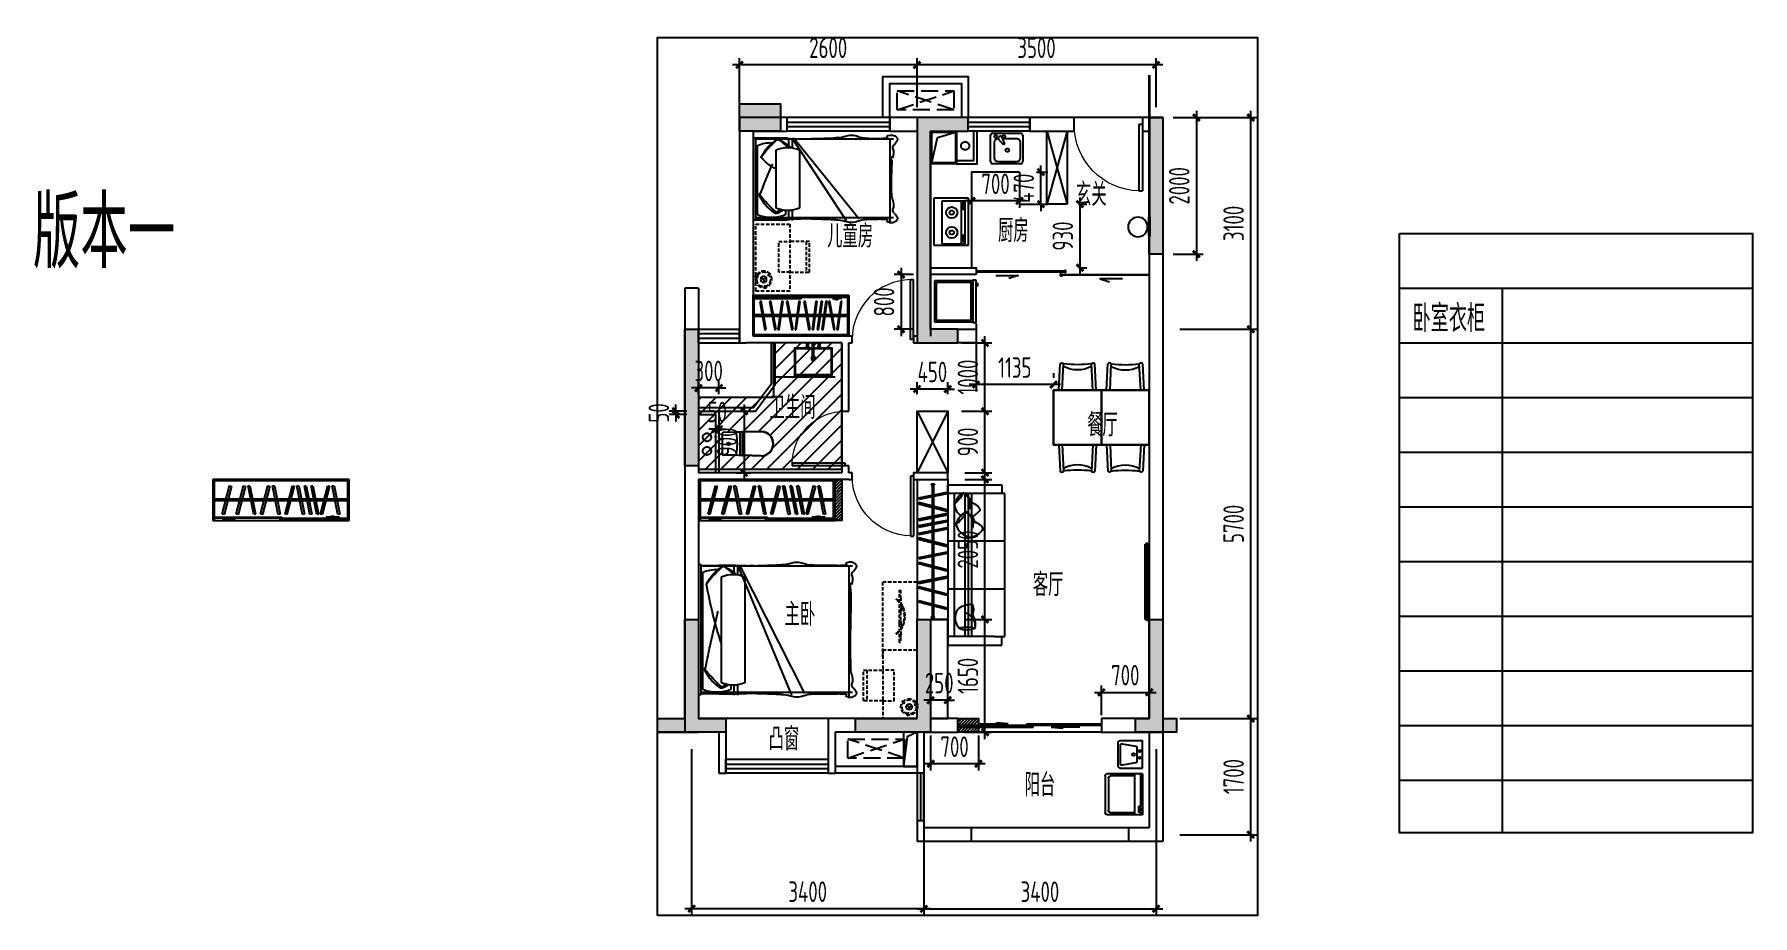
# Model space of a CAD drawing. Header units: millimetres. Extents: x -114775 to 228300, y -175499 to 108657.
# Drawn here: x -9724 to 15435, y -20395 to -7492 of the extents above; entities that cross this region are included whole.
import ezdxf

# ---------------------------------------------------------------- set-up
doc = ezdxf.new("R2010")
doc.units = ezdxf.units.MM
doc.header["$LTSCALE"] = 1000
for name, pattern in [('1', [0.375, 0.25, -0.125]), ('DASH', [0.35, 0.25, -0.1]), ('PS', [3200, 1500, -200, 1500])]:
    doc.linetypes.add(name, pattern=pattern)
doc.layers.get('0').update_dxf_attribs({"linetype": 'CONTINUOUS'})
doc.layers.get('Defpoints').update_dxf_attribs({"color": 6, "linetype": 'CONTINUOUS'})
for name, color, linetype in [('!PboFF-Lamps', 9, 'CONTINUOUS'), ('0p-洞填充', 1, 'CONTINUOUS'), ('_弱电导线层', 4, 'CONTINUOUS'), ('_弱电设备层', 6, 'CONTINUOUS'), ('_强电导线层', 3, 'CONTINUOUS'), ('_电气辅助层', 5, 'CONTINUOUS'), ('A-area', 23, 'CONTINUOUS'), ('A-FUR', 8, 'CONTINUOUS'), ('A-Lvtry', 5, 'CONTINUOUS'), ('A-洞口', 105, 'CONTINUOUS'), ('A-烟气道', 105, 'CONTINUOUS'), ('A-看线', 105, 'CONTINUOUS'), ('A-空调室外机', 5, 'DASH'), ('A-降板区域', 251, 'CONTINUOUS'), ('AE-FLOR', 151, 'CONTINUOUS'), ('DIM', 3, 'CONTINUOUS'), ('P-Furniture(活动家具)', 134, 'CONTINUOUS'), ('PS', 6, 'PS'), ('PUB_HATCH', 8, 'CONTINUOUS'), ('PUB_TEXT', 7, 'CONTINUOUS'), ('WALL', 2, 'CONTINUOUS'), ('WINDOW', 4, 'CONTINUOUS'), ('剪力墙', 6, 'CONTINUOUS'), ('商业', 2, 'CONTINUOUS'), ('家具', 8, 'CONTINUOUS'), ('栏杆', 142, 'CONTINUOUS'), ('门', 9, 'CONTINUOUS')]:
    doc.layers.add(name, color=color, linetype=linetype)
doc.styles.get("Standard").update_dxf_attribs({"font": 'tssdeng.shx', "bigfont": 'tssdchn.shx'})
doc.styles.add('ZZ', font='tssdeng.shx', dxfattribs={"width": 0.7, "bigfont": 'tssdchn.shx'})
doc.dimstyles.new('TSSD_100_100', dxfattribs={"dimtxt": 300, "dimasz": 100, "dimexe": 100, "dimexo": 250, "dimgap": 100, "dimtad": 1, "dimdec": 0, "dimzin": 0, "dimdsep": 46, "dimtxsty": 'ZZ', "dimblk": 'ARCHTICK', "dimcen": 0, "dimdle": 100, "dimclrd": 256, "dimclrt": 7, "dimadec": 0, "dimazin": 0, "dimtfac": 1, "dimtdec": 0, "dimtix": 1, "dimtmove": 2, "dimatfit": 3, "dimfxl": 0, "dimtolj": 1, "dimtzin": 0, "dimarcsym": 0})
pattern_1 = [(45, (-2408135.977, -1080309.134), (-22.4506403, 22.4506403), [])]

msp = doc.modelspace()

# ---------------------------------------------------------------- texts
at = {"layer": 'PUB_TEXT', "style": 'ZZ', "width": 0.7}
msp.add_text('版本一', height=1043.93, dxfattribs=at).set_placement((-9744.4, -10914.9))
at = {"layer": 'PUB_TEXT', "width": 0.7}
for s, height, p in [('玄关', 337.59, (5528.2, -10005.6)), ('儿童房', 337.59, (1884.1, -10613.8)), ('厨房', 337.59, (4386.3, -10533.8)), ('卧室衣柜', 400, (10455, -11851)), ('卫生间', 337.59, (1041.4, -13124)), ('餐厅', 337.59, (5691.5, -13378.4)), ('客厅', 337.59, (4896.2, -15717.8)), ('主卧', 337.59, (1261.6, -16155.2)), ('凸窗', 337.59, (1026.1, -17977.2)), ('阳台', 337.59, (4775.5, -18650.5))]:
    msp.add_text(s, height=height, dxfattribs=at).set_placement(p)

# ---------------------------------------------------------------- blocks, each defined once
blk = doc.blocks.new('u5g')
at = {"color": 8, "linetype": 'DASH', "ltscale": 20}
for p, q in [((28966, -300), (28976, -300)), ((28966, -350), (28976, -350)), ((28976, -300), (28976, -350)), ((30641, -313), (28976, -313)), ((30641, -338), (28976, -338)), ((30651, -300), (30641, -300)), ((30641, -300), (30641, -350)), ((30651, -350), (30641, -350))]:
    blk.add_line(p, q, dxfattribs=at)
at = {"color": 8, "ltscale": 20}
for p, q in [((29071, -623), (29236, -623)), ((29236, -623), (29141, -642)), ((29141, -642), (29141, -623)), ((30381, -595), (30476, -576)), ((30546, -595), (30381, -595)), ((30476, -576), (30476, -595))]:
    blk.add_line(p, q, dxfattribs=at)
at = {"linetype": 'DASH', "ltscale": 20}
for points in [[(30671, 0), (28946, 0), (28946, -650), (30671, -650)], [(28966, -595), (29819, -595), (29819, -615), (28966, -615)], [(29799, -615), (30651, -615), (30651, -635), (29799, -635)]]:
    blk.add_lwpolyline(points, close=True, dxfattribs=at)
blk.add_lwpolyline([(30651, -650), (30651, -20), (28966, -20), (28966, -650)], dxfattribs=at)
at = {"color": 8, "linetype": 'DASH', "ltscale": 20}
for points in [[(29067, -548), (29160, -100), (29183, -105), (29090, -552)], [(29243, -548), (29337, -100), (29360, -105), (29266, -552)], [(29465, -554), (29394, -102), (29417, -98), (29488, -550)], [(29551, -548), (29644, -100), (29667, -105), (29574, -552)], [(29774, -554), (29703, -102), (29726, -98), (29797, -550)], [(29860, -548), (29953, -100), (29976, -105), (29883, -552)], [(30081, -554), (30010, -102), (30033, -98), (30104, -550)], [(30174, -554), (30103, -102), (30127, -98), (30197, -550)], [(30260, -554), (30189, -102), (30212, -98), (30283, -550)], [(30306, -548), (30400, -100), (30423, -105), (30329, -552)], [(30527, -554), (30456, -102), (30480, -98), (30550, -550)]]:
    blk.add_lwpolyline(points, close=True, dxfattribs=at)
blk = doc.blocks.new('QWER34324')
at = {"layer": 'A-FUR'}
for p, q in [((-500, 0), (0, 0)), ((-40, -1200), (-40, 0)), ((-40, 0), (0, 0)), ((0, 0), (0, -1200)), ((-40, -12), (-2054, -12)), ((-40, -12), (-2054, -12)), ((-2000, -12), (-2000, -1251)), ((-608, -12), (-1552, -1182)), ((-575, -12), (-1364, -1208)), ((-678, -173), (-678, -1028)), ((-571, -12), (-571, -144)), ((-520, -12), (-520, -135)), ((-336, -1028), (-336, -173)), ((-63, -1126), (-63, -109)), ((-40, -1162), (-2054, -1162)), ((-40, -1165), (-2054, -1165)), ((-571, -1041), (-571, -1208)), ((-520, -1050), (-520, -1208)), ((0, -1200), (-500, -1200)), ((-473, -1061), (-473, -1126)), ((0, -1200), (-40, -1200))]:
    blk.add_line(p, q, dxfattribs=at)
for centre, radius, start, end in [((-2051, -24), 61.8, 114.6552, 197.0582), ((-2025, -61), 106, 45.7841, 118.7213), ((-1951, -1), 16, 93.3957, 183.4418), ((-1636, 205), 209, 267.1562, 297.4576), ((-1447, -169), 210, 87.9632, 116.1276), ((-1431, -151), 192, 63.047, 92.6492), ((-1226, 355), 355, 250.6064, 272.328), ((-1221, -2275), 2276, 85.9688, 89.7495), ((-1983, 14), 138, 203.7061, 231.956), ((-2098, -140), 53.6, 340.2311, 55.8644), ((-1820, -219), 236, 164.9987, 197.1808), ((-1966, -1217), 1215, 83.9678, 90.0408), ((-1770, 1150), 1160, 266.6495, 276.12), ((-909, 1295), 1309, 263.3302, 272.3581), ((-778, -1524), 1513, 87.0776, 92.9224), ((-656, 791), 806, 266.782, 275.5915), ((-507, -588), 449, 67.6212, 112.3788), ((-481, -586), 584, 86.0367, 99.5331), ((-58, -703), 749, 113.8347, 131.4622), ((532, -1280), 1549, 124.5749, 131.8881), ((-775, -21402), 21401, 88.4924, 89.1043), ((-1547, -1387), 1811, 37.3131, 49.4206), ((-690, -564), 638, 26.4088, 59.0003), ((-268, -607), 539, 67.6212, 92.1024), ((-160, -2948), 2940, 87.6616, 91.0116), ((-2003, -298), 43.4, 129.0734, 167.946), ((-1220, -371), 813, 176.6723, 181.7242), ((-2962, -320), 934, 354.9526, 3.4165), ((-3004, -350), 973, 356.9587, 1.5759), ((-9950, -650), 7922, 358.6733, 1.8401), ((-605, 111), 625, 295.48, 321.1501), ((-7673, -3674), 8088, 20.4586, 24.0484), ((-1820, -978), 236, 162.8192, 195.0013), ((-2329, -812), 300, 341.3052, 356.0421), ((-1524, 283), 1811, 309.9646, 322.6869), ((-667, -564), 638, 300.9997, 333.5912), ((-2051, -1173), 61.8, 162.9418, 245.3448), ((-1983, -1211), 138, 128.044, 156.2939), ((-2025, -1136), 106, 241.2787, 314.2159), ((-2098, -1057), 53.6, 304.1356, 19.7689), ((-1966, 20), 1215, 269.9592, 276.0322), ((-1951, -1196), 16, 176.5582, 266.6043), ((-1770, -2347), 1160, 83.88, 93.3505), ((-1636, -1402), 209, 62.5424, 92.8438), ((-1447, -1028), 210, 243.8724, 272.0368), ((-1431, -1046), 192, 267.3508, 296.953), ((-1226, -1552), 355, 87.672, 109.3936), ((-1221, 1078), 2276, 270.2505, 274.0312), ((-909, -2492), 1309, 87.6419, 96.6698), ((-778, 327), 1513, 267.0776, 272.9224), ((-656, -1988), 806, 84.4085, 93.218), ((-507, -613), 449, 247.6212, 292.3788), ((-481, -611), 584, 260.4669, 273.9633), ((-268, -627), 539, 247.6212, 292.3788), ((-775, 20205), 21401, 270.8957, 271.5076), ((-35, -425), 749, 237.4638, 246.1653), ((555, 176), 1549, 231.6372, 235.4251), ((-160, 1751), 2940, 268.9884, 272.3384)]:
    blk.add_arc(centre, radius, start, end, dxfattribs=at)
blk = doc.blocks.new('床-次')
for p, q in [((-40, 738), (-2254, 738, 0)), ((-40, 738), (-2254, 738, 0)), ((-2200, 738, 0), (-2200, -1201, 0)), ((-608, 738), (-1552, -1132, 0)), ((-575, 738), (-1364, -1158, 0)), ((-678, 577), (-678, -978, 0)), ((-571, 738), (-571, 606)), ((-520, 738), (-520, 615)), ((-336, -978, 0), (-336, 577)), ((-63, -1076, 0), (-63, 641)), ((-40, -1150, 0), (-40, 750)), ((-40, 750), (0, 750)), ((0, 750), (0, -1150, 0)), ((-571, -991, 0), (-571, -1158, 0)), ((-520, -1000, 0), (-520, -1158, 0)), ((-40, -1112, 0), (-2254, -1112, 0)), ((-40, -1115, 0), (-2254, -1115, 0)), ((-473, -1011, 0), (-473, -1076, 0)), ((0, -1150, 0), (-40, -1150, 0)), ((0, -1150, 0), (0, -1150, 0))]:
    blk.add_line(p, q)
for centre, radius, start, end in [((-2251, 726, 0), 61.8, 114.6552, 197.0582), ((-2225, 689, 0), 106, 45.7841, 118.7213), ((-2151, 749, 0), 16, 93.3957, 183.4418), ((-1636, 955), 209, 267.1562, 297.4576), ((-1447, 581), 210, 87.9632, 116.1276), ((-1431, 599), 192, 63.047, 92.6492), ((-1226, 1105), 355, 250.6064, 272.328), ((-2183, 764, 0), 138, 203.7061, 231.956), ((-2298, 610, 0), 53.6, 340.2311, 55.8644), ((-2020, 531, 0), 236, 164.9987, 197.1808), ((-2166, -467, 0), 1215, 83.9678, 90.0408), ((-1899, 5580, 0), 4841, 268.3597, 272.9952), ((-1221, -1525), 2276, 85.9688, 89.7495), ((-909, 2045), 1309, 263.3302, 272.3581), ((-778, -774), 1513, 87.0776, 92.9224), ((-656, 1541), 806, 266.782, 275.5915), ((-507, 162), 449, 67.6212, 112.3788), ((-481, 164), 584, 86.0367, 99.5331), ((-58, 47), 749, 113.8347, 131.4622), ((532, -530), 1549, 124.5749, 131.8881), ((-775, -20652), 21401, 88.4924, 89.1043), ((-1547, -637), 1811, 37.3131, 49.4206), ((-690, 186), 638, 26.4088, 59.0003), ((-268, 143), 539, 67.6212, 92.1024), ((-160, -2198), 2940, 87.6616, 91.0116), ((-2203, 452, 0), 43.4, 129.0734, 167.946), ((5543, 272, 0), 7776, 179.4426, 181.0757), ((-3162, 430, 0), 934, 354.9526, 3.4165), ((-6496, 1599, 0), 6477, 341.995, 349.9541), ((-1420, 79, 0), 813, 176.6723, 181.7242), ((-31235, -432, 0), 29007, 359.3067, 0.9616), ((-24545, -5741, 0), 24944, 11.4301, 13.4742), ((-2298, -1007, 0), 53.6, 304.1356, 19.7689), ((-2020, -928, 0), 236, 162.8192, 195.0013), ((-2529, -762, 0), 300, 341.3052, 356.0421), ((-507, -563, 0), 449, 247.6212, 292.3788), ((555, 226, 0), 1549, 231.6372, 235.4251), ((-1524, 333, 0), 1811, 309.9646, 322.6869), ((-667, -514, 0), 638, 300.9997, 333.5912), ((-2251, -1123, 0), 61.8, 162.9418, 245.3448), ((-2183, -1161, 0), 138, 128.044, 156.2939), ((-2225, -1086, 0), 106, 241.2787, 314.2159), ((-2166, 70, 0), 1215, 269.9592, 276.0322), ((-2151, -1146, 0), 16, 176.5582, 266.6043), ((-1899, -5977, 0), 4841, 87.0048, 91.6403), ((-1636, -1352, 0), 209, 62.5424, 92.8438), ((-1447, -978, 0), 210, 243.8724, 272.0368), ((-1431, -996, 0), 192, 267.3508, 296.953), ((-1226, -1502, 0), 355, 87.672, 109.3936), ((-1221, 1128, 0), 2276, 270.2505, 274.0312), ((-909, -2442, 0), 1309, 87.6419, 96.6698), ((-778, 377, 0), 1513, 267.0776, 272.9224), ((-656, -1938, 0), 806, 84.4085, 93.218), ((-481, -561, 0), 584, 260.4669, 273.9633), ((-268, -577, 0), 539, 247.6212, 292.3788), ((-775, 20255, 0), 21401, 270.8957, 271.5076), ((-35, -375, 0), 749, 237.4638, 246.1653), ((-160, 1801, 0), 2940, 268.9884, 272.3384)]:
    blk.add_arc(centre, radius, start, end)
blk = doc.blocks.new('A$C2EEA3612')
at = {"linetype": 'Continuous'}
for p, q in [((-180, 570), (-173, 300)), ((-175, 570), (-168, 300)), ((175, 570), (168, 300)), ((180, 570), (173, 300)), ((-173, 300), (-171, 240)), ((-172, 255), (172, 255)), ((-163, 295), (163, 295)), ((-163, 290), (163, 290)), ((173, 300), (171, 240)), ((-171, 240), (-169, 187)), ((-169, 187), (-166, 19)), ((-146, 0), (146, 0)), ((169, 187), (166, 19)), ((171, 240), (169, 187))]:
    blk.add_line(p, q, dxfattribs=at)
for radius in [20, 15]:
    blk.add_circle((0, 90), radius, dxfattribs=at)
for centre, radius, start, end in [((0, 570), 180, 0, 180), ((0, 570), 175, 0, 180), ((-163, 300), 10, 181.7534, 270), ((-163, 300), 5, 181.7534, 270), ((163, 300), 5, 270, 358.2466), ((163, 300), 10, 270, 358.2466), ((-149, 187), 20, 99.8557, 181.7534), ((-146, 20), 20, 181.7534, 270), ((0, -673), 893, 80.1443, 99.8557), ((146, 20), 20, 270, 358.2466), ((149, 187), 20, 358.2466, 80.1443)]:
    blk.add_arc(centre, radius, start, end, dxfattribs=at)
blk = doc.blocks.new('g3wr')
at = {"color": 251}
blk.add_wipeout([(92376, 176270), (92376, 176416), (92376, 176562), (92382, 176575), (92396, 176582), (92459, 176583), (92576, 176581), (92666, 176589), (92736, 176588), (92946, 176596), (92946, 176591), (93057, 176558), (93057, 176558), (93126, 176416), (93076, 176298), (92946, 176236), (92831, 176244), (92676, 176243), (92576, 176251), (92396, 176250)], dxfattribs=at)
at = {"xscale": -1, "rotation": 270}
blk.add_blockref('A$C2EEA3612', (92376, 176416), dxfattribs=at)
blk = doc.blocks.new('ktswaj')
at = {"linetype": 'DASH'}
blk.add_lwpolyline([(15990, 179083), (15990, 178253), (16268, 178253), (16268, 179083)], close=True, dxfattribs=at)
for points in [[(15990, 179083), (16268, 178253)], [(15990, 178253), (16268, 179083)]]:
    blk.add_lwpolyline(points, dxfattribs=at)
blk = doc.blocks.new('zt1')
at = {"layer": 'A-Lvtry', "linetype": 'Continuous'}
for p, q in [((-700, 0), (0, 0)), ((-700, -500), (-700, 0)), ((0, 0), (0, -500)), ((0, -500), (-700, -500))]:
    blk.add_line(p, q, dxfattribs=at)
at = {"layer": 'A-Lvtry'}
for p, q in [((-673, -113), (-673, -456)), ((-51, -113), (-673, -113)), ((-51, -456), (-51, -113)), ((-673, -400), (-51, -400)), ((-673, -456), (-51, -456)), ((-641, -422), (-641, -434)), ((-566, -432), (-630, -432)), ((-630, -432), (-630, -448)), ((-630, -448), (-566, -448)), ((-566, -448), (-566, -432)), ((-549, -423), (-549, -434)), ((-168, -422), (-168, -434)), ((-157, -432), (-157, -448)), ((-93, -432), (-157, -432)), ((-157, -448), (-93, -448)), ((-93, -448), (-93, -432)), ((-76, -423), (-76, -434))]:
    blk.add_line(p, q, dxfattribs=at)
for points in [[(-549, -423, 0.259034), (-551, -420, 0.076276), (-563, -415, 0.036515), (-576, -412, 0.026615), (-595, -411, 0.026615), (-614, -412, 0.036515), (-627, -415, 0.076276), (-639, -420, 0.259034), (-641, -423, 0.078462), (-641, -424, 0.056762)], [(-549, -434, 0.259034), (-551, -430, 0.076276), (-563, -425, 0.036515), (-576, -423, 0.026615), (-595, -422, 0.026615), (-614, -423, 0.036515), (-627, -425, 0.076276), (-639, -430, 0.259034), (-641, -434, 0.259034), (-639, -437, 0.056762), (-630, -441, 0.036515)], [(-566, -443, 0.008736), (-563, -442, 0.076276), (-551, -437, 0.259034), (-549, -434, 0.259034)], [(-76, -423, 0.259034), (-78, -420, 0.076276), (-90, -415, 0.036515), (-103, -412, 0.026615), (-122, -411, 0.026615), (-141, -412, 0.036515), (-154, -415, 0.076276), (-166, -420, 0.259034), (-168, -423, 0.078462), (-168, -424, 0.056762)], [(-76, -434, 0.259034), (-78, -430, 0.076276), (-90, -425, 0.036515), (-103, -423, 0.026615), (-122, -422, 0.026615), (-141, -423, 0.036515), (-154, -425, 0.076276), (-166, -430, 0.259034), (-168, -434, 0.259034), (-166, -437, 0.056762), (-157, -441, 0.036515)], [(-93, -443, 0.008736), (-90, -442, 0.076276), (-78, -437, 0.259034), (-76, -434, 0.259034)]]:
    blk.add_lwpolyline(points, format="xyb", dxfattribs=at)
at = {"layer": 'A-Lvtry', "linetype": 'Continuous'}
for centre, radius in [((-508, -259), 82.5), ((-508, -259), 31.6), ((-216, -259), 82.5), ((-216, -259), 31.6)]:
    blk.add_circle(centre, radius, dxfattribs=at)
at = {"layer": 'A-Lvtry', "width": 0.8, "flags": 9}
for tag in ['YSIZE', 'XSIZE']:
    blk.add_attdef(tag, (-350, 0), '', height=0.5, dxfattribs=at)
blk = doc.blocks.new('t4')
at = {"layer": 'A-Lvtry'}
for p, q in [((3876515, 2551820), (3876515, 2552229)), ((3876545, 2552260), (3876931, 2552260)), ((3876545, 2552145), (3876545, 2551880)), ((3876820, 2552206), (3876606, 2552206)), ((3876790, 2552072), (3876875, 2552142)), ((3876914, 2552122), (3876906, 2552136)), ((3876962, 2552229), (3876962, 2551820)), ((3876800, 2552055), (3876790, 2552072)), ((3876903, 2552093), (3876800, 2552055)), ((3876881, 2551880), (3876881, 2552085)), ((3876931, 2551789), (3876545, 2551789)), ((3876606, 2551820), (3876820, 2551820))]:
    blk.add_line(p, q, dxfattribs=at)
at = {"layer": 'A-Lvtry', "extrusion": (3.92285e-11, -1.08889e-08, 1)}
for centre, major_axis, start_param, end_param in [((3876545, 2552229), (-21.6, 21.6, 0), -0.785398, 0.785398), ((3876606, 2552145), (-43.1, 43.1, 0), -0.785398, 0.785398), ((3876820, 2552145), (43.1, 43.1, 0), 5.497787, 7.068583), ((3876888, 2552126), (14.4, 14.4, 0), 6.021386, 7.757331), ((3876911, 2552185), (-14.4, 14.4, 0), 4.712389, 10.995574), ((3876896, 2552112), (-14.4, 14.4, 0), 2.714645, 4.45059), ((3876931, 2552229), (-21.6, 21.6, 0), 3.926991, 5.497787), ((3876606, 2551880), (-43.1, 43.1, 0), 0.785398, 2.356194), ((3876713, 2552013), (18, 18, 0), 6.283185283897186, 12.56637059107677), ((3876820, 2551880), (-43.1, 43.1, 0), 2.356194, 3.926991), ((3876911, 2552063), (14.4, 14.4, 0), 6.283185283893945, 12.56637059107353), ((3876545, 2551820), (21.6, 21.6, 0), 2.356194, 3.926991), ((3876931, 2551820), (-21.6, 21.6, 0), 2.356194, 3.926991)]:
    blk.add_ellipse(centre, major_axis=major_axis, ratio=1, start_param=start_param, end_param=end_param, dxfattribs=at)
blk = doc.blocks.new('BX1')
at = {"layer": 'A-Lvtry'}
for p, q in [((-560, 8), (-608, 8)), ((-608, 8), (-608, -608)), ((-560, -608), (-560, 8)), ((0, 0), (-560, 0)), ((0, -600), (0, 0)), ((-560, 0), (-560, -600)), ((-24, -24), (-536, -24)), ((-536, -24), (-536, -576)), ((-24, -576), (-24, -24)), ((-631, -564), (-631, -520)), ((-631, -520), (-608, -520)), ((-608, -564), (-631, -564)), ((-608, -520), (-608, -564)), ((-608, -608), (-560, -608)), ((-560, -600), (0, -600)), ((-536, -576), (-24, -576))]:
    blk.add_line(p, q, dxfattribs=at)
blk = doc.blocks.new('A$C12CE3BE6')
at = {"ltscale": 10}
for p, q in [((220, 412), (160, 412)), ((160, 412), (160, 405)), ((220, 405), (160, 405)), ((180, 469), (200, 469)), ((180, 412), (180, 435)), ((182, 422), (182, 442)), ((197, 442), (182, 442)), ((197, 422), (182, 422)), ((184, 442), (184, 469)), ((187, 412), (187, 422)), ((193, 412), (193, 422)), ((195, 442), (195, 469)), ((197, 422), (197, 442)), ((200, 412), (200, 435)), ((220, 405), (220, 412)), ((285, 469), (265, 469)), ((265, 260), (265, 435)), ((285, 260), (285, 435)), ((330, 412), (390, 412)), ((330, 405), (330, 412)), ((330, 405), (390, 405)), ((370, 469), (350, 469)), ((350, 412), (350, 435)), ((352, 422), (352, 442)), ((352, 442), (367, 442)), ((352, 422), (367, 422)), ((354, 442), (354, 469)), ((357, 412), (357, 422)), ((363, 412), (363, 422)), ((365, 442), (365, 469)), ((367, 422), (367, 442)), ((370, 412), (370, 435)), ((390, 412), (390, 405))]:
    blk.add_line(p, q, dxfattribs=at)
for p, q in [((261, 236), (289, 264)), ((261, 264), (289, 236))]:
    blk.add_line(p, q)
for points in [[(0, 0), (0, 400), (550, 400), (550, 0)], [(10, 10), (10, 390), (540, 390), (540, 10)]]:
    blk.add_lwpolyline(points, close=True)
for points in [[(200, 435), (200, 469), (215, 469), (215, 475), (165, 475), (165, 469), (180, 469), (180, 435)], [(285, 435), (285, 469), (300, 469), (300, 475), (250, 475), (250, 469), (265, 469), (265, 435)], [(370, 435), (370, 469), (385, 469), (385, 475), (335, 475), (335, 469), (350, 469), (350, 435)]]:
    blk.add_lwpolyline(points, dxfattribs=at)
for centre in [(190, 409), (360, 409)]:
    blk.add_circle(centre, 3.5, dxfattribs=at)
for radius in [29.1, 20]:
    blk.add_circle((275, 250), radius)
blk.add_arc((275, 260), 10, 180, 0, dxfattribs=at)
blk = doc.blocks.new('32Y54')
at = {"linetype": 'DASH', "ltscale": 20}
for p, q in [((-6927, 151563), (-6927, 152666)), ((-6911, 152666), (-6927, 152666)), ((-6911, 151548), (-6911, 152683)), ((-6911, 151548), (-6911, 152683)), ((-6896, 152683), (-6911, 152683)), ((-6896, 151548), (-6896, 152683)), ((-6896, 152590), (-6869, 152491)), ((-6869, 152491), (-6869, 151747)), ((-6896, 151649), (-6869, 151747)), ((-6896, 151548), (-6911, 151548))]:
    blk.add_line(p, q, dxfattribs=at)
at = {"linetype": 'ByBlock', "ltscale": 20}
blk.add_line((-6911, 151563), (-6927, 151563), dxfattribs=at)
blk = doc.blocks.new('__附着_A10-SGT-95户型_TEN24QEP_设计区$0$A-Toilet-9')
for p, q in [((-300, 0), (-300, 520)), ((-270, 550), (270, 550)), ((300, 0), (300, 520)), ((-270, 120), (-270, 470)), ((-240, 500), (240, 500)), ((270, 120), (270, 470)), ((-300, 120), (300, 120)), ((-300, 30), (180, 30)), ((-300, 0), (300, 0)), ((180, 60), (260, 60)), ((180, 30), (180, 60)), ((260, 30), (260, 60)), ((260, 30), (300, 30))]:
    blk.add_line(p, q)
blk.add_circle((220, 30), 15)
for centre, start, end in [((-270, 520), 90, 180), ((270, 520), 0, 90), ((-240, 470), 90, 180), ((240, 470), 0, 90)]:
    blk.add_arc(centre, 30, start, end)
blk = doc.blocks.new('__附着_A10-SGT-95户型_TEN24QEP_设计区$0$A-Kitchen-9')
at = {"ltscale": 0.6}
blk.add_line((400, -320), (400, 0), dxfattribs=at)
blk.add_lwpolyline([(400, 0), (0, 0), (0, -320, 0.414214), (40, -360), (360, -360, 0.414214), (400, -320)], format="xyb", dxfattribs=at)
blk.add_lwpolyline([(400, 0), (0, 0), (0, -320, 0.414214), (40, -360), (360, -360, 0.414214), (400, -320)], format="xyb", dxfattribs=at)
blk.add_lwpolyline([(323, -97), (356, -297, -0.463455), (336, -320), (64, -320, -0.463455), (44, -297), (77, -97, -0.366629), (97, -80), (303, -80, -0.366629)], format="xyb", close=True, dxfattribs=at)
blk.add_lwpolyline([(323, -97), (356, -297, -0.463455), (336, -320), (64, -320, -0.463455), (44, -297), (77, -97, -0.366629), (97, -80), (303, -80, -0.366629)], format="xyb", close=True, dxfattribs=at)
for centre, radius in [((150, -40), 15), ((200, -130), 20), ((250, -40), 15)]:
    blk.add_circle(centre, radius, dxfattribs=at)
blk = doc.blocks.new('$DorLib2D$00000131')
at = {"color": 0, "linetype": 'Continuous'}
for p, q in [((-0.5, 0.125), (-0.5, 0)), ((0.019, 0.125), (-0.5, 0.125)), ((0.019, 0), (0.019, 0.125)), ((0.15, 0.125), (0.232, 0.197)), ((0.35, 0.125), (0.15, 0.125)), ((0.232, 0.197), (0.232, 0.125)), ((-0.5, 0), (0.019, 0)), ((-0.024, 0), (0.5, 0)), ((-0.024, -0.125), (-0.024, 0)), ((0.5, 0), (0.5, -0.125)), ((-0.35, -0.125), (-0.15, -0.125)), ((-0.232, -0.197), (-0.232, -0.125)), ((-0.15, -0.125), (-0.232, -0.197)), ((0.5, -0.125), (-0.024, -0.125))]:
    blk.add_line(p, q, dxfattribs=at)
blk = doc.blocks.new('$TCHSYS$WIN2D')
for p, q in [((-0.5, 0.5), (0.5, 0.5)), ((-0.5, 0.5), (-0.5, -0.5)), ((0.5, 0.5), (0.5, -0.5)), ((0.5, 0.167), (-0.5, 0.167)), ((0.5, -0.167), (-0.5, -0.167)), ((-0.5, -0.5), (0.5, -0.5))]:
    blk.add_line(p, q)
blk = doc.blocks.new('$DorLib2D$00000001')
for p, q in [((0.45, 0.975), (0.5, 0.975)), ((0.45, 0), (0.45, 0.975)), ((0.5, 0), (0.5, 0.975)), ((0.5, 0), (0.45, 0))]:
    blk.add_line(p, q)
at = {"lineweight": 13}
blk.add_arc((0.475, 0), 0.975, 91.4693, 180, dxfattribs=at)
blk = doc.blocks.new('A3ktsjw')
at = {"layer": '栏杆'}
for points in [[(-26114, 169535), (-26114, 170135), (-24864, 170135), (-24864, 169535)], [(-26014, 169535), (-26014, 170035), (-24964, 170035), (-24964, 169535)]]:
    blk.add_lwpolyline(points, dxfattribs=at)
at = {"layer": 'A-空调室外机', "extrusion": (0, 0, -1), "zscale": -1, "rotation": 90}
blk.add_blockref('ktswaj', (204157, 153656), dxfattribs=at)
blk = doc.blocks.new('可视对讲室内机')
at = {"layer": '_弱电设备层', "const_width": 50}
blk.add_lwpolyline([(-149, 0), (149, 0)], dxfattribs=at)
at = {"layer": '_弱电设备层'}
blk.add_circle((4, 174), 150, dxfattribs=at)
at = {"layer": '_电气辅助层'}
for p in [(-149, 0), (149, 0)]:
    blk.add_point(p, dxfattribs=at)
blk = doc.blocks.new('!pboFF-Reading lamp-H_W_L-T-01')
at = {"linetype": '1', "ltscale": 0.2}
blk.add_wipeout([(-79, -62), (-76, -65), (-74, -67), (-72, -69), (-70, -71), (-67, -74), (-66, -76), (-64, -77), (-54, -84), (-54, -84), (-40, -92), (-33, -94), (-25, -97), (-18, -98), (-9, -100), (0, -100), (7, -100), (18, -98), (27, -96), (35, -94), (43, -90), (51, -86), (58, -81), (69, -72), (75, -66), (79, -61), (86, -52), (93, -37), (96, -29), (97, -23), (100, -9), (100, 0), (100, 10), (98, 21), (95, 30), (92, 38), (89, 45), (79, 61), (69, 73), (61, 79), (51, 86), (37, 93), (28, 96), (17, 99), (10, 100), (-14, 99), (-21, 98), (-21, 98), (-33, 94), (-40, 91), (-49, 87), (-54, 84), (-63, 78), (-77, 64), (-83, 56), (-87, 49), (-91, 42), (-94, 33), (-98, 21), (-100, 7), (-100, 0), (-99, -12), (-98, -18), (-96, -27), (-94, -35), (-89, -45)], dxfattribs=at).dxf.layer = '家具'
at = {"layer": '!PboFF-Lamps'}
blk.add_circle((0, 0), 36.7, dxfattribs=at)
at = {"layer": '家具', "linetype": '1', "ltscale": 0.2}
for p, q in [((4, -8), (-62, 107)), ((4, 8), (-62, -107)), ((-9, 0), (123, 0))]:
    blk.add_line(p, q, dxfattribs=at)
at = {"layer": '家具', "const_width": 4.44}
for points in [[(-48, 83), (-61, 106)], [(95, 0), (122, 0)], [(-47, -82), (-61, -105)]]:
    blk.add_lwpolyline(points, dxfattribs=at)
at = {"layer": '家具', "linetype": '1', "ltscale": 0.2}
for radius in [100, 86.7]:
    blk.add_circle((0, 0), radius, dxfattribs=at)
blk = doc.blocks.new('_ArchTick')
at = {"color": 0, "linetype": 'ByBlock', "const_width": 0.4}
blk.add_lwpolyline([(-0.5, -0.5), (0.5, 0.5)], dxfattribs=at)
blk = doc.blocks.new('*D69')
at = {"layer": '0p-洞填充', "color": 0, "lineweight": -2}
for p, q in [((3400, -17759), (3400, -18272)), ((4100, -17759), (4100, -18272))]:
    blk.add_line(p, q, dxfattribs=at)
at = {"layer": '0p-洞填充', "lineweight": -2}
blk.add_line((4200, -18172), (3300, -18172), dxfattribs=at)
at = {"layer": 'Defpoints', "color": 0}
for p in [(3400, -17509), (4100, -17509), (3400, -18172)]:
    blk.add_point(p, dxfattribs=at)
at = {"layer": '0p-洞填充', "lineweight": -2, "xscale": 100, "yscale": 100, "zscale": 100, "rotation": 180}
blk.add_blockref('_ArchTick', (3400, -18172), dxfattribs=at)
at = {"layer": '0p-洞填充', "lineweight": -2, "xscale": 100, "yscale": 100, "zscale": 100}
blk.add_blockref('_ArchTick', (4100, -18172), dxfattribs=at)
at = {"layer": '0p-洞填充', "color": 7, "insert": (3750, -17922), "char_height": 300, "attachment_point": 5, "style": 'ZZ'}
blk.add_mtext('\\A1;700', dxfattribs=at)
blk = doc.blocks.new('*D70')
at = {"layer": '0p-洞填充', "color": 0, "lineweight": -2}
for p, q in [((5900, -17460), (5900, -17026)), ((6600, -17460), (6600, -17026))]:
    blk.add_line(p, q, dxfattribs=at)
at = {"layer": '0p-洞填充', "lineweight": -2}
blk.add_line((5800, -17126), (6700, -17126), dxfattribs=at)
at = {"layer": 'Defpoints', "color": 0}
for p in [(6600, -17126), (5900, -17710), (6600, -17710)]:
    blk.add_point(p, dxfattribs=at)
at = {"layer": '0p-洞填充', "lineweight": -2, "xscale": 100, "yscale": 100, "zscale": 100, "rotation": 180}
blk.add_blockref('_ArchTick', (5900, -17126), dxfattribs=at)
at = {"layer": '0p-洞填充', "lineweight": -2, "xscale": 100, "yscale": 100, "zscale": 100}
blk.add_blockref('_ArchTick', (6600, -17126), dxfattribs=at)
at = {"layer": '0p-洞填充', "color": 7, "insert": (6250, -16876), "char_height": 300, "attachment_point": 5, "style": 'ZZ'}
blk.add_mtext('\\A1;700', dxfattribs=at)
blk = doc.blocks.new('*D71')
at = {"layer": 'Defpoints', "color": 0}
for p in [(3650, -16060), (4195, -16060), (3650, -17710)]:
    blk.add_point(p, dxfattribs=at)
at = {"layer": 'DIM', "color": 0, "lineweight": -2}
for p, q in [((3900, -16060), (4295, -16060)), ((3900, -17710), (4295, -17710))]:
    blk.add_line(p, q, dxfattribs=at)
at = {"layer": 'DIM', "lineweight": -2}
blk.add_line((4195, -17810), (4195, -15960), dxfattribs=at)
at = {"layer": 'DIM', "lineweight": -2, "xscale": 100, "yscale": 100, "zscale": 100}
for p, rotation in [((4195, -16060), 90), ((4195, -17710), 270)]:
    blk.add_blockref('_ArchTick', p, dxfattribs=dict(at, rotation=rotation))
at = {"layer": 'DIM', "color": 7, "insert": (3945, -16885), "char_height": 300, "attachment_point": 5, "rotation": 90, "style": 'ZZ'}
blk.add_mtext('\\A1;1650', dxfattribs=at)
blk = doc.blocks.new('*D72')
at = {"layer": 'Defpoints', "color": 0}
for p in [(6700, -8710), (6700, -10710), (7290, -10710)]:
    blk.add_point(p, dxfattribs=at)
at = {"layer": 'DIM', "color": 0, "lineweight": -2}
for p, q in [((6950, -8710), (7390, -8710)), ((6950, -10710), (7390, -10710))]:
    blk.add_line(p, q, dxfattribs=at)
at = {"layer": 'DIM', "lineweight": -2}
blk.add_line((7290, -8610), (7290, -10810), dxfattribs=at)
at = {"layer": 'DIM', "lineweight": -2, "xscale": 100, "yscale": 100, "zscale": 100}
for p, rotation in [((7290, -8710), 90), ((7290, -10710), 270)]:
    blk.add_blockref('_ArchTick', p, dxfattribs=dict(at, rotation=rotation))
at = {"layer": 'DIM', "color": 7, "insert": (7040, -9710), "char_height": 300, "attachment_point": 5, "rotation": 90, "style": 'ZZ'}
blk.add_mtext('\\A1;2000', dxfattribs=at)
blk = doc.blocks.new('*D73')
at = {"layer": 'Defpoints', "color": 0}
for p in [(-100, -17710), (3300, -17710), (-100, -20295)]:
    blk.add_point(p, dxfattribs=at)
at = {"layer": 'DIM', "color": 0, "lineweight": -2}
for p, q in [((-100, -17960), (-100, -20395)), ((3300, -17960), (3300, -20395))]:
    blk.add_line(p, q, dxfattribs=at)
at = {"layer": 'DIM', "lineweight": -2}
blk.add_line((3400, -20295), (-200, -20295), dxfattribs=at)
at = {"layer": 'DIM', "lineweight": -2, "xscale": 100, "yscale": 100, "zscale": 100, "rotation": 180}
blk.add_blockref('_ArchTick', (-100, -20295), dxfattribs=at)
at = {"layer": 'DIM', "lineweight": -2, "xscale": 100, "yscale": 100, "zscale": 100}
blk.add_blockref('_ArchTick', (3300, -20295), dxfattribs=at)
at = {"layer": 'DIM', "color": 7, "insert": (1600, -20045), "char_height": 300, "attachment_point": 5, "style": 'ZZ'}
blk.add_mtext('\\A1;3400', dxfattribs=at)
blk = doc.blocks.new('*D74')
at = {"layer": 'Defpoints', "color": 0}
for p in [(3300, -17710), (6700, -17710), (6700, -20295)]:
    blk.add_point(p, dxfattribs=at)
at = {"layer": 'DIM', "color": 0, "lineweight": -2}
for p, q in [((3300, -17960), (3300, -20395)), ((6700, -17960), (6700, -20395))]:
    blk.add_line(p, q, dxfattribs=at)
at = {"layer": 'DIM', "lineweight": -2}
blk.add_line((3200, -20295), (6800, -20295), dxfattribs=at)
at = {"layer": 'DIM', "lineweight": -2, "xscale": 100, "yscale": 100, "zscale": 100, "rotation": 180}
blk.add_blockref('_ArchTick', (3300, -20295), dxfattribs=at)
at = {"layer": 'DIM', "lineweight": -2, "xscale": 100, "yscale": 100, "zscale": 100}
blk.add_blockref('_ArchTick', (6700, -20295), dxfattribs=at)
at = {"layer": 'DIM', "color": 7, "insert": (5000, -20045), "char_height": 300, "attachment_point": 5, "style": 'ZZ'}
blk.add_mtext('\\A1;3400', dxfattribs=at)
blk = doc.blocks.new('*D75')
at = {"layer": 'Defpoints', "color": 0}
for p in [(6800, -17510), (8086, -17510), (6800, -19210)]:
    blk.add_point(p, dxfattribs=at)
at = {"layer": 'DIM', "color": 0, "lineweight": -2}
for p, q in [((7050, -17510), (8186, -17510)), ((7050, -19210), (8186, -19210))]:
    blk.add_line(p, q, dxfattribs=at)
at = {"layer": 'DIM', "lineweight": -2}
blk.add_line((8086, -19310), (8086, -17410), dxfattribs=at)
at = {"layer": 'DIM', "lineweight": -2, "xscale": 100, "yscale": 100, "zscale": 100}
for p, rotation in [((8086, -17510), 90), ((8086, -19210), 270)]:
    blk.add_blockref('_ArchTick', p, dxfattribs=dict(at, rotation=rotation))
at = {"layer": 'DIM', "color": 7, "insert": (7836, -18360), "char_height": 300, "attachment_point": 5, "rotation": 90, "style": 'ZZ'}
blk.add_mtext('\\A1;1700', dxfattribs=at)
blk = doc.blocks.new('*D76')
at = {"layer": 'Defpoints', "color": 0}
for p in [(6800, -11810), (8086, -11810), (6800, -17510)]:
    blk.add_point(p, dxfattribs=at)
at = {"layer": 'DIM', "color": 0, "lineweight": -2}
for p, q in [((7050, -11810), (8186, -11810)), ((7050, -17510), (8186, -17510))]:
    blk.add_line(p, q, dxfattribs=at)
at = {"layer": 'DIM', "lineweight": -2}
blk.add_line((8086, -17610), (8086, -11710), dxfattribs=at)
at = {"layer": 'DIM', "lineweight": -2, "xscale": 100, "yscale": 100, "zscale": 100}
for p, rotation in [((8086, -11810), 90), ((8086, -17510), 270)]:
    blk.add_blockref('_ArchTick', p, dxfattribs=dict(at, rotation=rotation))
at = {"layer": 'DIM', "color": 7, "insert": (7836, -14660), "char_height": 300, "attachment_point": 5, "rotation": 90, "style": 'ZZ'}
blk.add_mtext('\\A1;5700', dxfattribs=at)
blk = doc.blocks.new('*D77')
at = {"layer": 'Defpoints', "color": 0}
for p in [(3200, -7939), (3200, -8810), (6700, -8810)]:
    blk.add_point(p, dxfattribs=at)
at = {"layer": 'DIM', "lineweight": -2}
blk.add_line((6800, -7939), (3100, -7939), dxfattribs=at)
at = {"layer": 'DIM', "color": 0, "lineweight": -2}
for p, q in [((3200, -8560), (3200, -7839)), ((6700, -8560), (6700, -7839))]:
    blk.add_line(p, q, dxfattribs=at)
at = {"layer": 'DIM', "lineweight": -2, "xscale": 100, "yscale": 100, "zscale": 100, "rotation": 180}
blk.add_blockref('_ArchTick', (3200, -7939), dxfattribs=at)
at = {"layer": 'DIM', "lineweight": -2, "xscale": 100, "yscale": 100, "zscale": 100}
blk.add_blockref('_ArchTick', (6700, -7939), dxfattribs=at)
at = {"layer": 'DIM', "color": 7, "insert": (4950, -7689), "char_height": 300, "attachment_point": 5, "style": 'ZZ'}
blk.add_mtext('\\A1;3500', dxfattribs=at)
blk = doc.blocks.new('*D78')
at = {"layer": 'Defpoints', "color": 0}
for p in [(600, -7939), (600, -8810), (3200, -8810)]:
    blk.add_point(p, dxfattribs=at)
at = {"layer": 'DIM', "lineweight": -2}
blk.add_line((3300, -7939), (500, -7939), dxfattribs=at)
at = {"layer": 'DIM', "color": 0, "lineweight": -2}
for p, q in [((600, -8560), (600, -7839)), ((3200, -8560), (3200, -7839))]:
    blk.add_line(p, q, dxfattribs=at)
at = {"layer": 'DIM', "lineweight": -2, "xscale": 100, "yscale": 100, "zscale": 100, "rotation": 180}
blk.add_blockref('_ArchTick', (600, -7939), dxfattribs=at)
at = {"layer": 'DIM', "lineweight": -2, "xscale": 100, "yscale": 100, "zscale": 100}
blk.add_blockref('_ArchTick', (3200, -7939), dxfattribs=at)
at = {"layer": 'DIM', "color": 7, "insert": (1900, -7689), "char_height": 300, "attachment_point": 5, "style": 'ZZ'}
blk.add_mtext('\\A1;2600', dxfattribs=at)
blk = doc.blocks.new('*D79')
at = {"layer": 'Defpoints', "color": 0}
for p in [(6800, -8710), (8086, -8710), (6800, -11810)]:
    blk.add_point(p, dxfattribs=at)
at = {"layer": 'DIM', "color": 0, "lineweight": -2}
for p, q in [((7050, -8710), (8186, -8710)), ((7050, -11810), (8186, -11810))]:
    blk.add_line(p, q, dxfattribs=at)
at = {"layer": 'DIM', "lineweight": -2}
blk.add_line((8086, -11910), (8086, -8610), dxfattribs=at)
at = {"layer": 'DIM', "lineweight": -2, "xscale": 100, "yscale": 100, "zscale": 100}
for p, rotation in [((8086, -8710), 90), ((8086, -11810), 270)]:
    blk.add_blockref('_ArchTick', p, dxfattribs=dict(at, rotation=rotation))
at = {"layer": 'DIM', "color": 7, "insert": (7836, -10260), "char_height": 300, "attachment_point": 5, "rotation": 90, "style": 'ZZ'}
blk.add_mtext('\\A1;3100', dxfattribs=at)
blk = doc.blocks.new('*D65')
at = {"layer": 'Defpoints', "color": 0}
for p in [(300, -13010), (300, -13910), (668, -13910)]:
    blk.add_point(p, dxfattribs=at)
at = {"layer": 'DIM', "color": 0, "lineweight": -2}
for p, q in [((550, -13010), (768, -13010)), ((550, -13910), (768, -13910))]:
    blk.add_line(p, q, dxfattribs=at)
at = {"layer": 'DIM', "lineweight": -2}
blk.add_line((668, -12910), (668, -14010), dxfattribs=at)
at = {"layer": 'DIM', "lineweight": -2, "xscale": 100, "yscale": 100, "zscale": 100}
for p, rotation in [((668, -13010), 90), ((668, -13910), 270)]:
    blk.add_blockref('_ArchTick', p, dxfattribs=dict(at, rotation=rotation))
at = {"layer": 'DIM', "color": 7, "insert": (418, -13460), "char_height": 300, "attachment_point": 5, "rotation": 90, "style": 'ZZ'}
blk.add_mtext('\\A1;900', dxfattribs=at)
blk = doc.blocks.new('*D66')
at = {"layer": 'Defpoints', "color": 0}
for p in [(0, -12670), (0, -13010), (300, -13010)]:
    blk.add_point(p, dxfattribs=at)
at = {"layer": 'DIM', "color": 0, "lineweight": -2}
for p, q in [((0, -12760), (0, -12570)), ((300, -12760), (300, -12570))]:
    blk.add_line(p, q, dxfattribs=at)
at = {"layer": 'DIM', "lineweight": -2}
for p, q in [((0, -12670), (-100, -12670)), ((300, -12670), (0, -12670)), ((300, -12670), (400, -12670))]:
    blk.add_line(p, q, dxfattribs=at)
at = {"layer": 'DIM', "lineweight": -2, "xscale": 100, "yscale": 100, "zscale": 100}
blk.add_blockref('_ArchTick', (0, -12670), dxfattribs=at)
at = {"layer": 'DIM', "lineweight": -2, "xscale": 100, "yscale": 100, "zscale": 100, "rotation": 180}
blk.add_blockref('_ArchTick', (300, -12670), dxfattribs=at)
at = {"layer": 'DIM', "color": 7, "insert": (150, -12420), "char_height": 300, "attachment_point": 5, "style": 'ZZ'}
blk.add_mtext('\\A1;300', dxfattribs=at)
blk = doc.blocks.new('*D67')
at = {"layer": 'Defpoints', "color": 0}
for p in [(250, -13145), (250, -13271), (300, -13145)]:
    blk.add_point(p, dxfattribs=at)
at = {"layer": 'DIM', "lineweight": -2}
for p, q in [((250, -13271), (150, -13271)), ((300, -13271), (250, -13271)), ((300, -13271), (400, -13271))]:
    blk.add_line(p, q, dxfattribs=at)
at = {"layer": 'DIM', "color": 0, "lineweight": -2}
for p, q in [((250, -13395), (250, -13371)), ((300, -13395), (300, -13371))]:
    blk.add_line(p, q, dxfattribs=at)
at = {"layer": 'DIM', "lineweight": -2, "xscale": 100, "yscale": 100, "zscale": 100}
blk.add_blockref('_ArchTick', (250, -13271), dxfattribs=at)
at = {"layer": 'DIM', "lineweight": -2, "xscale": 100, "yscale": 100, "zscale": 100, "rotation": 180}
blk.add_blockref('_ArchTick', (300, -13271), dxfattribs=at)
at = {"layer": 'DIM', "color": 7, "insert": (275, -13021), "char_height": 300, "attachment_point": 5, "style": 'ZZ'}
blk.add_mtext('\\A1;50', dxfattribs=at)
blk = doc.blocks.new('*D68')
at = {"layer": 'Defpoints', "color": 0}
for p in [(-330, -13010), (78, -13010), (78, -13060)]:
    blk.add_point(p, dxfattribs=at)
at = {"layer": 'DIM', "color": 0, "lineweight": -2}
for p, q in [((-172, -13010), (-430, -13010)), ((-172, -13060), (-430, -13060))]:
    blk.add_line(p, q, dxfattribs=at)
at = {"layer": 'DIM', "lineweight": -2}
for p, q in [((-330, -13010), (-330, -12910)), ((-330, -13060), (-330, -13010)), ((-330, -13060), (-330, -13160))]:
    blk.add_line(p, q, dxfattribs=at)
at = {"layer": 'DIM', "lineweight": -2, "xscale": 100, "yscale": 100, "zscale": 100}
for p, rotation in [((-330, -13010), 270), ((-330, -13060), 90)]:
    blk.add_blockref('_ArchTick', p, dxfattribs=dict(at, rotation=rotation))
at = {"layer": 'DIM', "color": 7, "insert": (-580, -13035), "char_height": 300, "attachment_point": 5, "rotation": 90, "style": 'ZZ'}
blk.add_mtext('\\A1;50', dxfattribs=at)
blk = doc.blocks.new('A$C21E94EC7')
at = {"layer": 'P-Furniture(活动家具)', "color": 134, "ltscale": 2}
for p, q in [((-1175, 835), (-1175, 42)), ((-1048, 835), (-1175, 835)), ((-1048, 254), (-1048, 835)), ((1048, 835), (-1048, 835)), ((1048, 254), (1048, 835)), ((1048, 835), (1175, 835)), ((1175, 835), (1175, 42)), ((1175, 835), (1175, 42)), ((1048, 739), (-1048, 739)), ((-1048, 152), (-1048, 254)), ((1048, 152), (1048, 254)), ((-1175, 42), (-1048, 42)), ((-1048, 152), (-1048, 0)), ((-1048, 0), (1048, 0)), ((966, 0), (966, 0)), ((966, 0), (966, 0)), ((966, 0), (966, 0)), ((1048, 0), (1048, 152)), ((1175, 42), (1048, 42))]:
    blk.add_line(p, q, dxfattribs=at)
at = {"layer": 'P-Furniture(活动家具)', "color": 251, "ltscale": 2}
for p, q in [((-348, 835), (-348, 0)), ((351, 835), (351, 0)), ((-1048, 581), (1048, 581)), ((-1048, 530), (1048, 530)), ((-1048, 480), (1048, 480))]:
    blk.add_line(p, q, dxfattribs=at)
at = {"layer": 'P-Furniture(活动家具)', "color": 251}
for points in [[(-714, 486, -0.232884), (-929, 438, -0.184752), (-932, 669, -0.286563), (-658, 692, -0.237978), (-576, 478, -0.243587), (-754, 484, 4.263709)], [(606, 429, 0.232884), (776, 569, 0.184752), (596, 715, 0.286563), (409, 513, 0.237978), (527, 315, 0.243587), (632, 460, -4.263709)], [(709, 480, 0.157496), (809, 360, 0.243587), (914, 504)], [(888, 474, 0.232884), (1058, 613, 0.195776), (878, 737, 0.210232), (722, 639, 0.196998)]]:
    blk.add_lwpolyline(points, format="xyb", dxfattribs=at)
at = {"layer": 'P-Furniture(活动家具)', "color": 251, "linetype": 'ByBlock'}
for points in [[(-701, 563, -0.343333), (-925, 440, 0.126408), (-928, 666, -5.969376)], [(537, 467, 0.343333), (772, 568, -0.126408), (597, 709, 5.969376)], [(819, 512, 0.343333), (1054, 612, -0.126408), (879, 753, 5.969376)]]:
    blk.add_lwpolyline(points, format="xyb", dxfattribs=at)
blk = doc.blocks.new('asdgaegwegwegweg')
at = {"layer": 'P-Furniture(活动家具)', "ltscale": 0.05}
for p, q in [((2929513, 291306), (2929128, 291286)), ((2929513, 290757), (2929128, 290776))]:
    blk.add_line(p, q, dxfattribs=at)
at = {"layer": 'P-Furniture(活动家具)', "color": 251, "ltscale": 0.05}
for p, q in [((2929513, 291256), (2929128, 291236)), ((2929513, 290807), (2929128, 290826))]:
    blk.add_line(p, q, dxfattribs=at)
at = {"layer": 'P-Furniture(活动家具)', "ltscale": 0.05}
for centre, radius, start, end in [((2929142, 291261), 28.3, 118.0725, 241.9275), ((2927454, 291031), 1687, 353.0194, 6.9806), ((2929142, 290801), 28.3, 118.0725, 241.9275)]:
    blk.add_arc(centre, radius, start, end, dxfattribs=at)
at = {"layer": 'P-Furniture(活动家具)', "color": 251, "ltscale": 0.05}
blk.add_arc((2928772, 291031), 446, 332.3338, 27.6662, dxfattribs=at)
blk = doc.blocks.new('table 700x900')
at = {"layer": 'P-Furniture(活动家具)', "ltscale": 0.05}
for points in [[(-450, 700), (350, 700), (350, -700), (-450, -700)], [(-450, 0), (350, 0), (350, 700), (-450, 700)], [(-450, -700), (350, -700), (350, 0), (-450, 0)]]:
    blk.add_lwpolyline(points, close=True, dxfattribs=at)
at = {"layer": 'P-Furniture(活动家具)'}
blk.add_lwpolyline([(-450, 700), (350, 700), (350, -700), (-450, -700)], close=True, dxfattribs=at)
at = {"layer": 'P-Furniture(活动家具)', "ltscale": 0.05}
blk.add_blockref('asdgaegwegwegweg', (-2929963, -290681), dxfattribs=at)
at = {"layer": 'P-Furniture(活动家具)', "ltscale": 0.05, "xscale": -1}
blk.add_blockref('asdgaegwegwegweg', (2929863, -290681), dxfattribs=at)
at = {"layer": 'P-Furniture(活动家具)', "ltscale": 0.05, "xscale": -1, "rotation": 180}
blk.add_blockref('asdgaegwegwegweg', (-2929963, 290681), dxfattribs=at)
at = {"layer": 'P-Furniture(活动家具)', "ltscale": 0.05, "rotation": 180}
blk.add_blockref('asdgaegwegwegweg', (2929863, 290681), dxfattribs=at)
blk = doc.blocks.new('*D81')
at = {"layer": 'Defpoints', "color": 0}
for p in [(3650, -13010), (4195, -13010), (3650, -13910)]:
    blk.add_point(p, dxfattribs=at)
at = {"layer": 'DIM', "color": 0, "lineweight": -2}
for p, q in [((3900, -13010), (4295, -13010)), ((3900, -13910), (4295, -13910))]:
    blk.add_line(p, q, dxfattribs=at)
at = {"layer": 'DIM', "lineweight": -2}
blk.add_line((4195, -14010), (4195, -12910), dxfattribs=at)
at = {"layer": 'DIM', "lineweight": -2, "xscale": 100, "yscale": 100, "zscale": 100}
for p, rotation in [((4195, -13010), 90), ((4195, -13910), 270)]:
    blk.add_blockref('_ArchTick', p, dxfattribs=dict(at, rotation=rotation))
at = {"layer": 'DIM', "color": 7, "insert": (3945, -13460), "char_height": 300, "attachment_point": 5, "rotation": 90, "style": 'ZZ'}
blk.add_mtext('\\A1;900', dxfattribs=at)
blk = doc.blocks.new('*D82')
at = {"layer": 'Defpoints', "color": 0}
for p in [(3200, -12685), (3200, -13010), (3650, -13010)]:
    blk.add_point(p, dxfattribs=at)
at = {"layer": 'DIM', "lineweight": -2}
for p, q in [((3200, -12685), (3100, -12685)), ((3650, -12685), (3200, -12685)), ((3650, -12685), (3750, -12685))]:
    blk.add_line(p, q, dxfattribs=at)
at = {"layer": 'DIM', "color": 0, "lineweight": -2}
for p, q in [((3200, -12760), (3200, -12585)), ((3650, -12760), (3650, -12585))]:
    blk.add_line(p, q, dxfattribs=at)
at = {"layer": 'DIM', "lineweight": -2, "xscale": 100, "yscale": 100, "zscale": 100}
blk.add_blockref('_ArchTick', (3200, -12685), dxfattribs=at)
at = {"layer": 'DIM', "lineweight": -2, "xscale": 100, "yscale": 100, "zscale": 100, "rotation": 180}
blk.add_blockref('_ArchTick', (3650, -12685), dxfattribs=at)
at = {"layer": 'DIM', "color": 7, "insert": (3425, -12435), "char_height": 300, "attachment_point": 5, "style": 'ZZ'}
blk.add_mtext('\\A1;450', dxfattribs=at)
blk = doc.blocks.new('*D83')
at = {"layer": 'Defpoints', "color": 0}
for p in [(3650, -14010), (4195, -14010), (3650, -16060)]:
    blk.add_point(p, dxfattribs=at)
at = {"layer": 'DIM', "color": 0, "lineweight": -2}
for p, q in [((3900, -14010), (4295, -14010)), ((3900, -16060), (4295, -16060))]:
    blk.add_line(p, q, dxfattribs=at)
at = {"layer": 'DIM', "lineweight": -2}
blk.add_line((4195, -16160), (4195, -13910), dxfattribs=at)
at = {"layer": 'DIM', "lineweight": -2, "xscale": 100, "yscale": 100, "zscale": 100}
for p, rotation in [((4195, -14010), 90), ((4195, -16060), 270)]:
    blk.add_blockref('_ArchTick', p, dxfattribs=dict(at, rotation=rotation))
at = {"layer": 'DIM', "color": 7, "insert": (3945, -15035), "char_height": 300, "attachment_point": 5, "rotation": 90, "style": 'ZZ'}
blk.add_mtext('\\A1;2050', dxfattribs=at)
blk = doc.blocks.new('*D84')
at = {"layer": 'Defpoints', "color": 0}
for p in [(3400, -17241), (3400, -17510), (3650, -17510)]:
    blk.add_point(p, dxfattribs=at)
at = {"layer": 'DIM', "lineweight": -2}
for p, q in [((3400, -17241), (3300, -17241)), ((3650, -17241), (3400, -17241)), ((3650, -17241), (3750, -17241))]:
    blk.add_line(p, q, dxfattribs=at)
at = {"layer": 'DIM', "color": 0, "lineweight": -2}
for p, q in [((3400, -17260), (3400, -17141)), ((3650, -17260), (3650, -17141))]:
    blk.add_line(p, q, dxfattribs=at)
at = {"layer": 'DIM', "lineweight": -2, "xscale": 100, "yscale": 100, "zscale": 100}
blk.add_blockref('_ArchTick', (3400, -17241), dxfattribs=at)
at = {"layer": 'DIM', "lineweight": -2, "xscale": 100, "yscale": 100, "zscale": 100, "rotation": 180}
blk.add_blockref('_ArchTick', (3650, -17241), dxfattribs=at)
at = {"layer": 'DIM', "color": 7, "insert": (3525, -16991), "char_height": 300, "attachment_point": 5, "style": 'ZZ'}
blk.add_mtext('\\A1;250', dxfattribs=at)
blk = doc.blocks.new('*D85')
at = {"layer": 'Defpoints', "color": 0}
for p in [(3600, -12010), (4195, -12010), (3600, -13010)]:
    blk.add_point(p, dxfattribs=at)
at = {"layer": 'DIM', "color": 0, "lineweight": -2}
for p, q in [((3850, -12010), (4295, -12010)), ((3850, -13010), (4295, -13010))]:
    blk.add_line(p, q, dxfattribs=at)
at = {"layer": 'DIM', "lineweight": -2}
blk.add_line((4195, -13110), (4195, -11910), dxfattribs=at)
at = {"layer": 'DIM', "lineweight": -2, "xscale": 100, "yscale": 100, "zscale": 100}
for p, rotation in [((4195, -12010), 90), ((4195, -13010), 270)]:
    blk.add_blockref('_ArchTick', p, dxfattribs=dict(at, rotation=rotation))
at = {"layer": 'DIM', "color": 7, "insert": (3945, -12510), "char_height": 300, "attachment_point": 5, "rotation": 90, "style": 'ZZ'}
blk.add_mtext('\\A1;1000', dxfattribs=at)
blk = doc.blocks.new('*D86')
at = {"layer": 'Defpoints', "color": 0}
for p in [(5332, -9980), (5332, -10910), (5585, -10910)]:
    blk.add_point(p, dxfattribs=at)
at = {"layer": 'DIM', "color": 0, "lineweight": -2}
for p, q in [((5582, -9980), (5685, -9980)), ((5582, -10910), (5685, -10910))]:
    blk.add_line(p, q, dxfattribs=at)
at = {"layer": 'DIM', "lineweight": -2}
blk.add_line((5585, -9880), (5585, -11010), dxfattribs=at)
at = {"layer": 'DIM', "lineweight": -2, "xscale": 100, "yscale": 100, "zscale": 100}
for p, rotation in [((5585, -9980), 90), ((5585, -10910), 270)]:
    blk.add_blockref('_ArchTick', p, dxfattribs=dict(at, rotation=rotation))
at = {"layer": 'DIM', "color": 7, "insert": (5335, -10445), "char_height": 300, "attachment_point": 5, "rotation": 90, "style": 'ZZ'}
blk.add_mtext('\\A1;930', dxfattribs=at)
blk = doc.blocks.new('*D87')
at = {"layer": 'Defpoints', "color": 0}
for p in [(4000, -9510), (4700, -9510), (4000, -9931)]:
    blk.add_point(p, dxfattribs=at)
at = {"layer": 'DIM', "color": 0, "lineweight": -2}
for p, q in [((4000, -9760), (4000, -10031)), ((4700, -9760), (4700, -10031))]:
    blk.add_line(p, q, dxfattribs=at)
at = {"layer": 'DIM', "lineweight": -2}
blk.add_line((4800, -9931), (3900, -9931), dxfattribs=at)
at = {"layer": 'DIM', "lineweight": -2, "xscale": 100, "yscale": 100, "zscale": 100, "rotation": 180}
blk.add_blockref('_ArchTick', (4000, -9931), dxfattribs=at)
at = {"layer": 'DIM', "lineweight": -2, "xscale": 100, "yscale": 100, "zscale": 100}
blk.add_blockref('_ArchTick', (4700, -9931), dxfattribs=at)
at = {"layer": 'DIM', "color": 7, "insert": (4350, -9681), "char_height": 300, "attachment_point": 5, "style": 'ZZ'}
blk.add_mtext('\\A1;700', dxfattribs=at)
blk = doc.blocks.new('*D88')
at = {"layer": 'Defpoints', "color": 0}
for p in [(4700, -9510), (5014, -9510), (4700, -9980)]:
    blk.add_point(p, dxfattribs=at)
at = {"layer": 'DIM', "color": 0, "lineweight": -2}
for p, q in [((4950, -9510), (5114, -9510)), ((4950, -9980), (5114, -9980))]:
    blk.add_line(p, q, dxfattribs=at)
at = {"layer": 'DIM', "lineweight": -2}
for p, q in [((5014, -9510), (5014, -9410)), ((5014, -9980), (5014, -9510)), ((5014, -9980), (5014, -10080))]:
    blk.add_line(p, q, dxfattribs=at)
at = {"layer": 'DIM', "lineweight": -2, "xscale": 100, "yscale": 100, "zscale": 100}
for p, rotation in [((5014, -9510), 270), ((5014, -9980), 90)]:
    blk.add_blockref('_ArchTick', p, dxfattribs=dict(at, rotation=rotation))
at = {"layer": 'DIM', "color": 7, "insert": (4764, -9745), "char_height": 300, "attachment_point": 5, "rotation": 90, "style": 'ZZ'}
blk.add_mtext('\\A1;470', dxfattribs=at)
blk = doc.blocks.new('*D89')
at = {"layer": 'Defpoints', "color": 0}
for p in [(4065, -11476), (4065, -12620), (5200, -12701)]:
    blk.add_point(p, dxfattribs=at)
at = {"layer": 'DIM', "color": 0, "lineweight": -2}
for p, q in [((4065, -11726), (4065, -12720)), ((5200, -12451), (5200, -12520))]:
    blk.add_line(p, q, dxfattribs=at)
at = {"layer": 'DIM', "lineweight": -2}
blk.add_line((5300, -12620), (3965, -12620), dxfattribs=at)
at = {"layer": 'DIM', "lineweight": -2, "xscale": 100, "yscale": 100, "zscale": 100, "rotation": 180}
blk.add_blockref('_ArchTick', (4065, -12620), dxfattribs=at)
at = {"layer": 'DIM', "lineweight": -2, "xscale": 100, "yscale": 100, "zscale": 100}
blk.add_blockref('_ArchTick', (5200, -12620), dxfattribs=at)
at = {"layer": 'DIM', "color": 7, "insert": (4632, -12370), "char_height": 300, "attachment_point": 5, "style": 'ZZ'}
blk.add_mtext('\\A1;1135', dxfattribs=at)
blk = doc.blocks.new('*D90')
at = {"layer": 'Defpoints', "color": 0}
for p in [(3400, -11010), (2968, -11810), (3400, -11810)]:
    blk.add_point(p, dxfattribs=at)
at = {"layer": 'DIM', "color": 0, "lineweight": -2}
for p, q in [((3150, -11010), (2868, -11010)), ((3150, -11810), (2868, -11810))]:
    blk.add_line(p, q, dxfattribs=at)
at = {"layer": 'DIM', "lineweight": -2}
blk.add_line((2968, -10910), (2968, -11910), dxfattribs=at)
at = {"layer": 'DIM', "lineweight": -2, "xscale": 100, "yscale": 100, "zscale": 100}
for p, rotation in [((2968, -11010), 90), ((2968, -11810), 270)]:
    blk.add_blockref('_ArchTick', p, dxfattribs=dict(at, rotation=rotation))
at = {"layer": 'DIM', "color": 7, "insert": (2718, -11410), "char_height": 300, "attachment_point": 5, "rotation": 90, "style": 'ZZ'}
blk.add_mtext('\\A1;800', dxfattribs=at)

# ---------------------------------------------------------------- dimensions: what is measured, and where the dimension line sits
at = {"layer": '0p-洞填充'}
dim = msp.add_linear_dim(base=(6600, -17125.8), p1=(5900, -17709.8), p2=(6600, -17709.8), dimstyle='TSSD_100_100', dxfattribs=at)
dim.commit()
dim.dimension.update_dxf_attribs({"geometry": '*D70', "text_midpoint": (6250, -16875.8)})
at = {"layer": 'DIM'}
for base, p1, p2, picture, middle in [((600, -7939.2), (3200, -8809.8), (600, -8809.8), '*D78', (1900, -7689.2)), ((3200, -7939.2), (6700, -8809.8), (3200, -8809.8), '*D77', (4950, -7689.2)), ((4000.1, -9931.5), (4700, -9509.8), (4000.1, -9509.8), '*D87', (4350, -9681.5)), ((4065, -12619.8), (5200, -12700.9), (4065, -11475.6), '*D89', (4632.5, -12369.8)), ((0, -12670.1), (300, -13009.8), (0, -13009.8), '*D66', (150, -12420.1)), ((3200, -12685.4), (3650, -13009.8), (3200, -13009.8), '*D82', (3425, -12435.4)), ((-100, -20295.5), (3300, -17709.8), (-100, -17709.8), '*D73', (1600, -20045.5)), ((6700, -20295.5), (3300, -17709.8), (6700, -17709.8), '*D74', (5000, -20045.5))]:
    dim = msp.add_linear_dim(base=base, p1=p1, p2=p2, dimstyle='TSSD_100_100', dxfattribs=at)
    dim.commit()
    dim.dimension.update_dxf_attribs({"geometry": picture, "text_midpoint": middle})
for base, p1, p2, picture, middle in [((7289.9, -10709.8), (6700, -8709.8), (6700, -10709.8), '*D72', (7039.9, -9709.8)), ((8086.5, -8709.8), (6800, -11809.8), (6800, -8709.8), '*D79', (7836.5, -10259.8)), ((5014, -9509.8), (4700, -9979.8), (4700, -9509.8), '*D88', (4764, -9744.8)), ((5584.5, -10909.8), (5332, -9979.8), (5332, -10909.8), '*D86', (5334.5, -10444.8)), ((2967.6, -11809.8), (3400, -11009.8), (3400, -11809.8), '*D90', (2717.6, -11409.8)), ((8086.5, -11809.8), (6800, -17509.8), (6800, -11809.8), '*D76', (7836.5, -14659.8)), ((4195.2, -12009.8), (3600, -13009.8), (3600, -12009.8), '*D85', (3945.2, -12509.8)), ((-330.1, -13009.8), (78, -13059.8), (78, -13009.8), '*D68', (-580.1, -13034.8)), ((4195.2, -13009.8), (3650, -13909.8), (3650, -13009.8), '*D81', (3945.2, -13459.8)), ((4195.2, -14009.8), (3650, -16059.8), (3650, -14009.8), '*D83', (3945.2, -15034.8)), ((4195.2, -16059.8), (3650, -17709.8), (3650, -16059.8), '*D71', (3945.2, -16884.8)), ((8086.5, -17509.8), (6800, -19209.8), (6800, -17509.8), '*D75', (7836.5, -18359.8))]:
    dim = msp.add_linear_dim(base=base, p1=p1, p2=p2, angle=90, dimstyle='TSSD_100_100', dxfattribs=at)
    dim.commit()
    dim.dimension.update_dxf_attribs({"geometry": picture, "text_midpoint": middle})

# ---------------------------------------------------------------- hatches: boundary and pattern name
at = {"layer": '0p-洞填充'}
h = msp.add_hatch(dxfattribs=at)
h.set_pattern_fill('ANSI31', color=256, scale=10)
h.set_pattern_definition(pattern_1)
h.paths.add_polyline_path([(2000, -14609.8), (2099.8, -14609.8), (2099.8, -14009.8), (2000, -14009.8)])
h = msp.add_hatch(dxfattribs=at)
h.set_pattern_fill('ANSI31', color=256, scale=10)
h.set_pattern_definition(pattern_1)
h.paths.add_polyline_path([(3800, -17509.8), (4100.5, -17509.8), (4100.5, -17709.8), (3800, -17709.8)])
at = {"layer": 'A-降板区域'}
h = msp.add_hatch(dxfattribs=at)
h.set_pattern_fill('ANSI31', color=256, scale=100)
h.set_pattern_definition([(45, (30413.71, -155298.14), (-112.2532, 112.2532), [])])
h.paths.add_polyline_path([(2100, -12009.8), (1100, -12009.8), (1100, -12709.8), (1100, -12809.8), (0, -12809.8), (0, -13859.8), (2100, -13859.8)])
at = {"layer": 'PUB_HATCH'}
for points in [[(600, -8509.8), (1200, -8509.8), (1200, -8909.8), (600, -8909.8)], [(3800, -11809.8), (3400, -11809.8), (3400, -8909.8), (3950, -8909.8), (3950, -8709.8), (3200, -8709.8), (3200, -12009.8), (3400, -12009.8), (3800, -12009.8)], [(6600, -8709.8), (6800, -8709.8), (6800, -10709.8), (6600, -10709.8), (6600, -8909.8)], [(-200, -11809.8), (0, -11809.8), (0, -13809.8), (-200, -13809.8), (-200, -12009.8)], [(-600, -17709.8), (-600, -17509.8), (-200, -17509.8), (-200, -16059.8), (0, -16059.8), (0, -17509.8), (400, -17509.8), (400, -17709.8)], [(6400, -17709.8), (6400, -17509.8), (6600, -17509.8), (6600, -16059.8), (6800, -16059.8), (6800, -17509.8), (7000, -17509.8), (7000, -17709.8)]]:
    msp.add_hatch(color=256, dxfattribs=at).paths.add_polyline_path(points)
at = {"layer": '门'}
h = msp.add_hatch(dxfattribs=at)
h.set_pattern_fill('!PYH_GALSSC', color=250, scale=10, angle=360, style=0)
h.set_pattern_definition([(315, (3775.8, -10969.794), (-9.9999, -9.9999), []), (225, (3775.8, -10969.794), (-9.9999, 9.9999), [])])
h.paths.add_polyline_path([(4065, -10961.8), (4065, -10967.8), (4067, -10969.8), (5355.3, -10969.8), (5357.3, -10967.8), (5357.3, -10961.8), (5355.3, -10959.8), (4067, -10959.8)])
h = msp.add_hatch(dxfattribs=at)
h.set_pattern_fill('!PYH_GALSSC', color=250, scale=10, angle=360, style=0)
h.set_pattern_definition([(225, (6787.408, -11019.794), (9.9999, -9.9999), []), (315, (6787.408, -11019.794), (9.9999, 9.9999), [])])
h.paths.add_polyline_path([(6600, -11011.8), (6600, -11017.8), (6598, -11019.8), (5322.1, -11019.8), (5320.1, -11017.8), (5320.1, -11011.8), (5322.1, -11009.8), (6598, -11009.8)])

# ---------------------------------------------------------------- linework, layer by layer
at = {"linetype": 'DASH', "ltscale": 20}
for p, q in [((-5112.5, -14009.8), (-7112.5, -14009.8)), ((-7112.5, -14009.8), (-7112.5, -14609.8)), ((-5135.7, -14028.3), (-7089.3, -14028.3)), ((-7089.3, -14028.3), (-7089.3, -14609.8)), ((-5135.7, -14609.8), (-5135.7, -14028.3)), ((-5112.5, -14609.8), (-5112.5, -14009.8)), ((-7089.3, -14559), (-6100.9, -14559)), ((-7089.3, -14577.5), (-7089.3, -14559)), ((-6100.9, -14577.5), (-7089.3, -14577.5)), ((-6124.1, -14577.5), (-5135.7, -14577.5)), ((-6124.1, -14596), (-6124.1, -14577.5)), ((-6100.9, -14559), (-6100.9, -14577.5)), ((-5135.7, -14577.5), (-5135.7, -14596)), ((-7112.5, -14609.8), (-5112.5, -14609.8)), ((-5135.7, -14596), (-6124.1, -14596))]:
    msp.add_line(p, q, dxfattribs=at)
at = {"color": 8, "linetype": 'DASH', "ltscale": 20}
for p, q in [((3408.3, -14077.4), (3408.3, -14089)), ((3454.5, -14077.4), (3454.5, -14089)), ((-7089.3, -14286.7), (-7077.7, -14286.7)), ((-7089.3, -14332.9), (-7077.7, -14332.9)), ((-7077.7, -14286.7), (-7077.7, -14332.9)), ((-5147.3, -14298.3), (-7077.7, -14298.3)), ((-5147.3, -14321.3), (-7077.7, -14321.3)), ((-6972.7, -14515.4), (-6864.3, -14102)), ((-6837.6, -14106.4), (-6946.1, -14519.8)), ((-6864.3, -14102), (-6837.6, -14106.4)), ((-6767.8, -14515.4), (-6659.3, -14102)), ((-6632.7, -14106.4), (-6741.1, -14519.8)), ((-6659.3, -14102), (-6632.7, -14106.4)), ((-6593.3, -14104), (-6566.4, -14100.7)), ((-6511.2, -14521.2), (-6593.3, -14104)), ((-6566.4, -14100.7), (-6484.3, -14517.9)), ((-6411.4, -14515.4), (-6303, -14102)), ((-6276.3, -14106.4), (-6384.8, -14519.8)), ((-6303, -14102), (-6276.3, -14106.4)), ((-6234.9, -14104), (-6208, -14100.7)), ((-6152.9, -14521.2), (-6234.9, -14104)), ((-6208, -14100.7), (-6126, -14517.9)), ((-6053, -14515.4), (-5944.6, -14102)), ((-5917.9, -14106.4), (-6026.4, -14519.8)), ((-5944.6, -14102), (-5917.9, -14106.4)), ((-5878.6, -14104), (-5851.7, -14100.7)), ((-5796.5, -14521.2), (-5878.6, -14104)), ((-5851.7, -14100.7), (-5769.6, -14517.9)), ((-5770.5, -14104), (-5743.6, -14100.7)), ((-5688.4, -14521.2), (-5770.5, -14104)), ((-5743.6, -14100.7), (-5661.5, -14517.9)), ((-5671.3, -14104), (-5644.4, -14100.7)), ((-5589.2, -14521.2), (-5671.3, -14104)), ((-5644.4, -14100.7), (-5562.3, -14517.9)), ((-5535.7, -14515.4), (-5427.3, -14102)), ((-5400.6, -14106.4), (-5509.1, -14519.8)), ((-5427.3, -14102), (-5400.6, -14106.4)), ((-5361.3, -14104), (-5334.4, -14100.7)), ((-5279.2, -14521.2), (-5361.3, -14104)), ((-5334.4, -14100.7), (-5252.3, -14517.9)), ((-5135.7, -14286.7), (-5147.3, -14286.7)), ((-5147.3, -14286.7), (-5147.3, -14332.9)), ((-5135.7, -14332.9), (-5147.3, -14332.9)), ((3222.3, -14276.1), (3639.5, -14194)), ((3225.6, -14303), (3222.3, -14276.1)), ((3642.8, -14220.9), (3225.6, -14303)), ((3408.3, -14089), (3454.5, -14089)), ((3419.9, -14089), (3419.9, -16019.4)), ((3442.9, -14089), (3442.9, -16019.4)), ((3639.5, -14194), (3642.8, -14220.9)), ((-6946.1, -14519.8), (-6972.7, -14515.4)), ((-6741.1, -14519.8), (-6767.8, -14515.4)), ((-6484.3, -14517.9), (-6511.2, -14521.2)), ((-6384.8, -14519.8), (-6411.4, -14515.4)), ((-6126, -14517.9), (-6152.9, -14521.2)), ((-6026.4, -14519.8), (-6053, -14515.4)), ((-5769.6, -14517.9), (-5796.5, -14521.2)), ((-5661.5, -14517.9), (-5688.4, -14521.2)), ((-5562.3, -14517.9), (-5589.2, -14521.2)), ((-5509.1, -14519.8), (-5535.7, -14515.4)), ((-5252.3, -14517.9), (-5279.2, -14521.2)), ((3222.3, -14586.1), (3639.5, -14504)), ((3225.6, -14613), (3222.3, -14586.1)), ((3223.5, -14369), (3228, -14342.4)), ((3636.9, -14477.4), (3223.5, -14369)), ((3642.8, -14530.9), (3225.6, -14613)), ((3228, -14342.4), (3641.4, -14450.8)), ((3641.4, -14450.8), (3636.9, -14477.4)), ((3639.5, -14504), (3642.8, -14530.9)), ((3222.3, -14685.3), (3639.5, -14603.3)), ((3225.6, -14712.2), (3222.3, -14685.3)), ((3222.3, -14793.4), (3639.5, -14711.3)), ((3225.6, -14820.3), (3222.3, -14793.4)), ((3642.8, -14630.2), (3225.6, -14712.2)), ((3642.8, -14738.2), (3225.6, -14820.3)), ((3639.5, -14603.3), (3642.8, -14630.2)), ((3639.5, -14711.3), (3642.8, -14738.2)), ((3222.3, -15149.8), (3639.5, -15067.7)), ((3223.5, -14886.3), (3228, -14859.7)), ((3636.9, -14994.7), (3223.5, -14886.3)), ((3642.8, -15094.6), (3225.6, -15176.7)), ((3228, -14859.7), (3641.4, -14968.1)), ((3641.4, -14968.1), (3636.9, -14994.7)), ((3639.5, -15067.7), (3642.8, -15094.6)), ((3225.6, -15176.7), (3222.3, -15149.8)), ((3223.5, -15244.7), (3228, -15218)), ((3636.9, -15353.1), (3223.5, -15244.7)), ((3228, -15218), (3641.4, -15326.5)), ((3641.4, -15326.5), (3636.9, -15353.1)), ((3222.3, -15508.1), (3639.5, -15426.1)), ((3225.6, -15535), (3222.3, -15508.1)), ((3223.5, -15601.1), (3228, -15574.4)), ((3642.8, -15453), (3225.6, -15535)), ((3228, -15574.4), (3641.4, -15682.8)), ((3639.5, -15426.1), (3642.8, -15453)), ((3636.9, -15709.5), (3223.5, -15601.1)), ((3223.5, -15806), (3228, -15779.4)), ((3636.9, -15914.4), (3223.5, -15806)), ((3228, -15779.4), (3641.4, -15887.8)), ((3641.4, -15682.8), (3636.9, -15709.5)), ((3408.3, -16031), (3408.3, -16019.4)), ((3408.3, -16019.4), (3454.5, -16019.4)), ((3454.5, -16031), (3454.5, -16019.4)), ((3641.4, -15887.8), (3636.9, -15914.4))]:
    msp.add_line(p, q, dxfattribs=at)
at = {"color": 8, "ltscale": 20}
for p, q in [((-6967.6, -14584.9), (-6776.1, -14584.9)), ((-6776.1, -14584.9), (-6886.4, -14602.3)), ((-6886.4, -14602.3), (-6886.4, -14584.9)), ((-5448.9, -14559), (-5338.7, -14541.6)), ((-5257.4, -14559), (-5448.9, -14559)), ((-5338.7, -14541.6), (-5338.7, -14559))]:
    msp.add_line(p, q, dxfattribs=at)
at = {"layer": '0p-洞填充'}
for points in [[(2000, -14009.8), (2099.8, -14009.8), (2099.8, -14609.8), (2000, -14609.8)], [(3800, -17509.8), (4100.5, -17509.8), (4100.5, -17709.8), (3800, -17709.8)]]:
    msp.add_lwpolyline(points, close=True, dxfattribs=at)
at = {"layer": '_强电导线层', "const_width": 40}
msp.add_lwpolyline([(6600, -10166.6), (6600, -8086.5)], dxfattribs=at)
at = {"layer": 'A-FUR'}
for p, q in [((5100, -8909.8), (5400, -9979.8)), ((5400, -8909.8), (5100, -9979.8)), ((10266.6, -11209.8), (15435.4, -11209.8)), ((11766.6, -11209.8), (11766.6, -19181.7)), ((10266.6, -12009.8), (15435.4, -12009.8)), ((10266.6, -12809.8), (15435.4, -12809.8)), ((3200, -13009.8), (3650, -13909.8)), ((3650, -13009.8), (3200, -13909.8)), ((10266.6, -13609.8), (15435.4, -13609.8)), ((3200, -14009.8), (3650, -14009.8)), ((3200, -14009.8), (3200, -16059.8)), ((3454.5, -14077.4), (3408.3, -14077.4)), ((3650, -14009.8), (3650, -16059.8)), ((3650, -14109.8), (3650, -16059.8)), ((10266.6, -14409.8), (15435.4, -14409.8)), ((10266.6, -15209.8), (15435.4, -15209.8)), ((3200, -16059.8), (3650, -16059.8)), ((3408.3, -16031), (3454.5, -16031)), ((10266.6, -16009.8), (15435.4, -16009.8)), ((10266.6, -16809.8), (15435.4, -16809.8)), ((10266.6, -17609.8), (15435.4, -17609.8)), ((10266.6, -18409.8), (15435.4, -18409.8))]:
    msp.add_line(p, q, dxfattribs=at)
for points in [[(5400, -9979.8), (5100, -9979.8), (5100, -8909.8), (5400, -8909.8)], [(10266.6, -10409.8), (15435.4, -10409.8), (15435.4, -19181.7), (10266.6, -19181.7)], [(3650, -13909.8), (3200, -13909.8), (3200, -13009.8), (3650, -13009.8)], [(3650, -16059.8), (3400, -16059.8), (3400, -17509.8), (3650, -17509.8)]]:
    msp.add_lwpolyline(points, close=True, dxfattribs=at)
at = {"layer": 'A-Lvtry', "ltscale": 3}
for p, q in [((4700, -9509.8), (4700, -9979.8)), ((4700, -9979.8), (5100, -9979.8)), ((1121.4, -12507.5), (2000.1, -12507.5))]:
    msp.add_line(p, q, dxfattribs=at)
for points in [[(4700, -9509.8), (4000.1, -9509.8), (4000.1, -10909.8), (4000.1, -10909.8)], [(0, -13007.5), (835.5, -13007.5), (1121.4, -12617.8), (1121.4, -12009.8)], [(0, -12957.5), (806.8, -12957.5), (1071.4, -12604.3), (1071.4, -12009.8)]]:
    msp.add_lwpolyline(points, dxfattribs=at)
at = {"layer": 'A-洞口'}
msp.add_lwpolyline([(3000, -17709.8), (3000, -18209.8), (3200, -18209.8), (3200, -17709.8)], close=True, dxfattribs=at)
msp.add_lwpolyline([(3200, -17709.8), (3057.1, -17775.7), (3000, -18209.8)], dxfattribs=at)
at = {"layer": 'A-烟气道'}
for points in [[(3400, -8909.8), (3780, -8909.8), (3780, -9389.8), (3400, -9389.8)], [(3415, -8924.8), (3765, -8924.8), (3765, -9374.8), (3415, -9374.8)]]:
    msp.add_lwpolyline(points, close=True, dxfattribs=at)
msp.add_lwpolyline([(3415, -9374.8), (3497.9, -9001.9), (3765, -8924.8)], dxfattribs=at)
at = {"layer": 'A-看线'}
msp.add_lwpolyline([(1900, -17509.8), (400, -17509.8)], dxfattribs=at)
at = {"layer": 'A-降板区域'}
msp.add_lwpolyline([(2100, -12009.8), (1100, -12009.8), (1100, -12709.8), (1100, -12809.8), (0, -12809.8), (0, -13859.8), (2100, -13859.8)], close=True, dxfattribs=at)
at = {"layer": 'AE-FLOR'}
for points in [[(3200, -18309.8), (3200, -19009.8)], [(3300, -19009.8), (3300, -18309.8)], [(6300, -19109.8), (4000, -19109.8)], [(6300, -19309.8), (4000, -19309.8)]]:
    msp.add_lwpolyline(points, dxfattribs=at)
at = {"layer": 'PS', "ltscale": 0.5}
for centre in [(3905, -9124.8), (125, -13391.4), (125, -13591.4)]:
    msp.add_circle(centre, 60, dxfattribs=at)
at = {"layer": 'WALL'}
for p, q in [((600, -8709.8), (600, -11809.8)), ((1300, -8709.8), (600, -8709.8)), ((1300, -8909.8), (1300, -8709.8)), ((3300, -8709.8), (2800, -8709.8)), ((2800, -8709.8), (2800, -8909.8)), ((3950.1, -8709.8), (3300, -8709.8)), ((3950.1, -8909.8), (3950.1, -8709.8)), ((5100, -8709.8), (4850.1, -8709.8)), ((4850.1, -8709.8), (4850.1, -8909.8)), ((5500, -8709.8), (5100, -8709.8)), ((5500, -8909.8), (5500, -8709.8)), ((6800, -8709.8), (6500, -8709.8)), ((6500, -8709.8), (6500, -8909.8)), ((6800, -8709.8), (6800, -17609.8)), ((800, -8909.8), (800, -11909.8)), ((800, -8909.8), (1300, -8909.8)), ((2800, -8909.8), (3200, -8909.8)), ((3200, -8909.8), (3200, -11909.8)), ((3400, -8909.8), (3400, -11909.8)), ((3400, -8909.8), (3950.1, -8909.8)), ((4850.1, -8909.8), (5500, -8909.8)), ((6500, -8909.8), (6600, -8909.8)), ((6600, -8909.8), (6600, -17509.8)), ((-200, -11209.8), (-200, -11909.8)), ((0, -11209.8), (-200, -11209.8)), ((0, -11209.8), (0, -11809.8)), ((0, -11809.8), (0, -12009.8)), ((600, -11809.8), (600, -12009.8)), ((-200, -11909.8), (-200, -13909.8)), ((0, -12009.8), (0, -13909.8)), ((600, -12009.8), (700, -12009.8)), ((2100, -12009.8), (700, -12009.8)), ((2200, -11909.8), (800, -11909.8)), ((2100, -12009.8), (2100, -13009.8)), ((2250, -11909.8), (2200, -11909.8)), ((2200, -13009.8), (2200, -12009.8)), ((2200, -12009.8), (2250, -12009.8)), ((2250, -12009.8), (2250, -11909.8)), ((3200, -11909.8), (3150, -11909.8)), ((3150, -11909.8), (3150, -12009.8)), ((3150, -12009.8), (3300, -12009.8)), ((2100, -13009.8), (2200, -13009.8)), ((2200, -13809.8), (2100, -13809.8)), ((2100, -13809.8), (2100, -13909.8)), ((2200, -13909.8), (2200, -13809.8)), ((-200, -13909.8), (-200, -17709.8)), ((2100, -13909.8), (0, -13909.8)), ((0, -14009.8), (0, -17509.8)), ((2200, -14009.8), (0, -14009.8)), ((2250, -13909.8), (2200, -13909.8)), ((2200, -14009.8), (2250, -14009.8)), ((2250, -14009.8), (2250, -13909.8)), ((400, -17509.8), (0, -17509.8)), ((400, -17509.8), (400, -18109.8)), ((1900, -17509.8), (1900, -18109.8)), ((3200, -17509.8), (1900, -17509.8)), ((3800, -17509.8), (3400, -17509.8)), ((3800, -17709.8), (3800, -17509.8)), ((6600, -17509.8), (5900, -17509.8)), ((5900, -17509.8), (5900, -17709.8)), ((6800, -17609.8), (6800, -19309.8)), ((300, -17709.8), (-200, -17709.8)), ((300, -17709.8), (300, -18309.8)), ((2000, -17709.8), (2000, -18309.8)), ((3200, -17709.8), (2000, -17709.8)), ((3200, -17709.8), (3200, -18309.8)), ((3300, -17709.8), (3800, -17709.8)), ((3300, -17709.8), (3300, -18309.8)), ((5900, -17709.8), (6600, -17709.8)), ((6600, -17709.8), (6600, -19109.8)), ((400, -18309.8), (400, -18109.8)), ((1900, -18109.8), (1900, -18309.8)), ((300, -18309.8), (400, -18309.8)), ((1900, -18309.8), (2000, -18309.8)), ((3300, -18309.8), (3200, -18309.8)), ((3200, -19009.8), (3200, -19309.8)), ((3300, -19009.8), (3200, -19009.8)), ((3300, -19009.8), (3300, -19109.8)), ((4000, -19109.8), (3300, -19109.8)), ((4000, -19309.8), (4000, -19109.8)), ((6600, -19109.8), (6300, -19109.8)), ((6300, -19309.8), (6300, -19109.8)), ((4000, -19309.8), (3200, -19309.8)), ((6800, -19309.8), (6300, -19309.8))]:
    msp.add_line(p, q, dxfattribs=at)
for points in [[(3780, -9389.8), (4080, -9389.8), (4080, -8909.8)], [(3780, -9339.8), (4030, -9339.8), (4030, -8909.8)]]:
    msp.add_lwpolyline(points, dxfattribs=at)
for points in [[(4065.1, -11009.8), (3400.1, -11009.8), (3400.1, -10909.8), (4065.1, -10909.8)], [(3650, -14009.8), (3650, -13909.8), (3150, -13909.8), (3150, -14009.8)]]:
    msp.add_lwpolyline(points, close=True, dxfattribs=at)
at = {"layer": 'WALL', "elevation": 0}
msp.add_lwpolyline([(3800, -11809.8), (4065, -11809.8), (4065, -12007.2), (3800, -12007.2)], close=True, dxfattribs=at)
at = {"layer": 'WINDOW'}
for p, q in [((6500, -8709.8, 0), (5500, -8709.8, 0)), ((2100, -13009.8), (2100, -13809.8)), ((5900, -17709.8), (3800, -17709.8))]:
    msp.add_line(p, q, dxfattribs=at)
at = {"layer": '剪力墙', "elevation": 0}
for points in [[(600, -8509.8), (1200, -8509.8), (1200, -8909.8), (600, -8909.8)], [(3800, -11809.8), (3400, -11809.8), (3400, -8909.8), (3950, -8909.8), (3950, -8709.8), (3200, -8709.8), (3200, -12009.8), (3400, -12009.8), (3800, -12009.8)], [(6600, -8709.8), (6800, -8709.8), (6800, -10709.8), (6600, -10709.8), (6600, -8909.8)], [(-200, -11809.8), (0, -11809.8), (0, -13809.8), (-200, -13809.8), (-200, -12009.8)]]:
    msp.add_lwpolyline(points, close=True, dxfattribs=at)
for points in [[(800, -8909.8), (800, -8909.8)], [(6600, -8909.8), (6600, -8909.8)], [(-200, -12009.8), (-200, -12009.8)], [(-600, -17709.8), (-600, -17509.8), (-200, -17509.8), (-200, -16059.8), (0, -16059.8), (0, -17509.8), (400, -17509.8), (400, -17709.8), (-600, -17709.8), (0, -17709.8)], [(6400, -17709.8), (6400, -17509.8), (6600, -17509.8), (6600, -16059.8), (6800, -16059.8), (6800, -17509.8), (7000, -17509.8), (7000, -17709.8), (6400, -17709.8), (6800, -17709.8)], [(3400, -17509.8), (3400, -17509.8)]]:
    msp.add_lwpolyline(points, dxfattribs=at)
at = {"layer": '家具', "linetype": '1', "ltscale": 0.2}
for p, q in [((2700, -16610.3, 0.1), (2700, -15510.8, 0.1)), ((3200, -15510.8), (2700, -15510.8)), ((2945.8, -16112.8, 0.1), (2945.8, -15630.8, 0.1)), ((2945.8, -15630.8, 0.1), (2959.2, -15630.8, 0.1)), ((2959.2, -15630.8, 0.1), (2959.2, -15703.1, 0.1)), ((2963.1, -15736, 0.1), (2963.1, -15939.8, 0.1)), ((2963.1, -15939.8, 0.1), (2959.2, -15944.8, 0.1)), ((2959.2, -15944.8, 0.1), (2959.2, -16080.8, 0.1)), ((2959.2, -16080.8, 0.1), (2963.1, -16085.9, 0.1)), ((2963.1, -16085.9, 0.1), (2963.1, -16289.7, 0.1)), ((2945.8, -16394.8, 0.1), (2945.8, -16112.8, 0.1)), ((2959.2, -16322.6, 0.1), (2959.2, -16394.8, 0.1)), ((3200, -16509.7), (2700, -16509.7)), ((2959.2, -16394.8, 0.1), (2945.8, -16394.8, 0.1))]:
    msp.add_line(p, q, dxfattribs=at)
for points in [[(1339.5, -10976.1), (1624.8, -10976.1), (1624.8, -10526.1), (1339.5, -10526.1)], [(2700, -17250.7), (2414.6, -17250.7), (2414.6, -16800.7), (2700, -16800.7)]]:
    msp.add_lwpolyline(points, dxfattribs=at)
for points in [[(1574.8, -10976.1), (1624.8, -10976.1), (1624.8, -10526.1), (1574.8, -10526.1)], [(2464.6, -17250.7), (2414.6, -17250.7), (2414.6, -16800.7), (2464.6, -16800.7)]]:
    msp.add_lwpolyline(points, close=True, dxfattribs=at)
at = {"layer": '家具', "linetype": '1', "ltscale": 0.2, "elevation": 0.1}
for points in [[(2968, -15839.9), (2963.1, -15843.8)], [(2981, -15862.6), (2963.1, -15880.3)], [(2981, -16163), (2963.1, -16145.4)], [(2968, -16185.8), (2963.1, -16181.9)]]:
    msp.add_lwpolyline(points, dxfattribs=at)
at = {"layer": '家具', "linetype": '1', "ltscale": 0.2}
for centre, radius, start, end in [((2897.8, -15765.7, 0.1), 4.65, 50.20434, 230.20434), ((2556.6, -16175.3, 0.1), 528.4, 42.57231, 50.20434), ((2571.3, -16175.3, 0.1), 528.4, 44.8799, 51.4617), ((2708.1, -15749.5, 0.1), 255.4, 3.03609, 10.46458), ((2673.6, -16012.8, 0.1), 352.1, 325.31535, 34.68465), ((2515.5, -16112.8, 0.1), 528.4, 31.09581, 32.10994), ((2970.1, -15853.8, 0.1), 14, 320.94208, 98.41481), ((2673.6, -16012.8, 0.1), 342.1, 333.9596, 26.0404), ((2897.8, -16265.7, 0.1), 4.65, 129.79566, 309.79566), ((2556.6, -15856.1, 0.1), 528.4, 309.79566, 317.42769), ((2571.3, -15856.1, 0.1), 528.4, 308.5383, 315.1201), ((2708.1, -16276.2, 0.1), 255.4, 349.53542, 356.96391), ((2515.5, -15912.8, 0.1), 528.4, 327.89006, 328.90419), ((2970.1, -16171.9, 0.1), 14, 261.58519, 39.05792)]:
    msp.add_arc(centre, radius, start, end, dxfattribs=at)
at = {"layer": '栏杆'}
for points in [[(3200, -18209.8), (2000, -18209.8)], [(3200, -18309.8), (2000, -18309.8)], [(3250, -18309.8), (3250, -19009.8)]]:
    msp.add_lwpolyline(points, dxfattribs=at)
at = {"layer": '门', "color": 250}
for p, q in [((5302.5, -11007.5), (5318.9, -11022)), ((5318.9, -11007.6), (5302.5, -11021.2)), ((5374.9, -10957.5), (5358.5, -10972)), ((5358.5, -10957.6), (5374.9, -10971.2))]:
    msp.add_line(p, q, dxfattribs=at)
at = {"layer": '门'}
for points in [[(4065, -10961.8), (4065, -10967.8), (4067, -10969.8), (5355.3, -10969.8), (5357.3, -10967.8), (5357.3, -10961.8), (5355.3, -10959.8), (4067, -10959.8)], [(6600, -11011.8), (6600, -11017.8), (6598, -11019.8), (5322.1, -11019.8), (5320.1, -11017.8), (5320.1, -11011.8), (5322.1, -11009.8), (6598, -11009.8)]]:
    msp.add_lwpolyline(points, close=True, dxfattribs=at)
for points in [[(4354.4, -11023.2), (4681.1, -11023.2), (4546.1, -11067.2)], [(5301.3, -11029.8), (5301.3, -10999.8), (5306.3, -10999.8), (5306.3, -11006.8), (5316.3, -11006.8), (5316.3, -11003.8), (5326.3, -11003.8), (5326.3, -11008.8)], [(5301.3, -10999.8), (5301.3, -11029.8), (5306.3, -11029.8), (5306.3, -11022.8), (5316.3, -11022.8), (5316.3, -11025.8), (5326.3, -11025.8), (5326.3, -11020.8), (5320.1, -11020.8), (5320.1, -11008.8), (5325.1, -11008.8)], [(5302.5, -11028.6), (5302.5, -11001), (5305.1, -11001), (5305.1, -11008), (5317.5, -11008), (5317.5, -11005), (5325.1, -11005), (5325.1, -11007.6), (5318.9, -11007.6), (5318.9, -11022), (5325.1, -11022), (5325.1, -11024.6), (5317.5, -11024.6), (5317.5, -11021.6), (5305.1, -11021.6), (5305.1, -11028.6), (5302.5, -11028.6), (5302.5, -11001)], [(5325.1, -11008.8), (5326.3, -11008.8)], [(5376.1, -10979.8), (5376.1, -10949.8), (5371.1, -10949.8), (5371.1, -10956.8), (5361.1, -10956.8), (5361.1, -10953.8), (5351.1, -10953.8), (5351.1, -10958.8)], [(5376.1, -10949.8), (5376.1, -10979.8), (5371.1, -10979.8), (5371.1, -10972.8), (5361.1, -10972.8), (5361.1, -10975.8), (5351.1, -10975.8), (5351.1, -10970.8), (5357.3, -10970.8), (5357.3, -10958.8), (5352.3, -10958.8)], [(5352.3, -10958.8), (5351.1, -10958.8)], [(5374.9, -10978.6), (5374.9, -10951), (5372.3, -10951), (5372.3, -10958), (5359.9, -10958), (5359.9, -10955), (5352.3, -10955), (5352.3, -10957.6), (5358.5, -10957.6), (5358.5, -10972), (5352.3, -10972), (5352.3, -10974.6), (5359.9, -10974.6), (5359.9, -10971.6), (5372.3, -10971.6), (5372.3, -10978.6), (5374.9, -10978.6), (5374.9, -10951)], [(6208.8, -11073.2), (5882.1, -11073.2), (6017.2, -11117.2)]]:
    msp.add_lwpolyline(points, dxfattribs=at)

# ---------------------------------------------------------------- block references
at = {"layer": '_弱电导线层', "xscale": -0.9524745978415012, "yscale": 0.9524745978415012, "zscale": 0.9524745978415012, "rotation": 90}
msp.add_blockref('可视对讲室内机', (6600, -10308.4), dxfattribs=at)
at = {"layer": 'A-area'}
msp.add_blockref('A3ktsjw', (28814.3, -178244.6), dxfattribs=at)
at = {"layer": 'A-FUR', "extrusion": (0, 0, -1), "xscale": 0.8116000001318753, "yscale": 0.9231000000145286, "zscale": -1, "rotation": 180}
msp.add_blockref('u5g', (22692.6, -11909.8), dxfattribs=at)
at = {"layer": 'A-FUR', "xscale": 1.159400000236928, "yscale": 0.9231000000145286}
msp.add_blockref('u5g', (-33560, -14009.8), dxfattribs=at)
at = {"layer": 'A-FUR', "color": 8, "linetype": 'DASH', "ltscale": 0.4}
msp.add_blockref('32Y54', (13468.9, -167624.4), dxfattribs=at)
at = {"layer": 'A-FUR', "extrusion": (-1.25171e-07, 4.56361e-07, -1), "zscale": -1.000000000000007}
msp.add_blockref('床-次', (0, -16009.8, -0.1), dxfattribs=at)
at = {"layer": 'A-Lvtry', "extrusion": (-1.08889e-08, 3.92285e-11, 1), "rotation": 90.00000133402129}
msp.add_blockref('zt1', (3450.3, -9885.2, 0), dxfattribs=at)
at = {"layer": 'A-Lvtry', "extrusion": (3.92285e-11, 1.08889e-08, 1), "rotation": 180}
msp.add_blockref('BX1', (3456.3, -11701.5, 0), dxfattribs=at)
at = {"layer": 'A-Lvtry', "ltscale": 3, "extrusion": (0, 0, -1), "zscale": -1}
msp.add_blockref('A$C12CE3BE6', (-1956.5, -12484.8), dxfattribs=at)
at = {"layer": 'A-Lvtry', "rotation": 270}
msp.add_blockref('__附着_A10-SGT-95户型_TEN24QEP_设计区$0$A-Kitchen-9', (6499.8, -17835.8), dxfattribs=at)
at = {"layer": 'A-Lvtry', "extrusion": (0, 0, -1), "zscale": -1, "rotation": 270}
msp.add_blockref('__附着_A10-SGT-95户型_TEN24QEP_设计区$0$A-Toilet-9', (-6504, -18618.8), dxfattribs=at)
at = {"layer": 'A-空调室外机', "extrusion": (0, 0, -1), "zscale": -1, "rotation": 90}
msp.add_blockref('ktswaj', (176067.9, -34078.2), dxfattribs=at)
at = {"layer": 'P-Furniture(活动家具)', "xscale": -1, "rotation": 270}
msp.add_blockref('table 700x900', (5900, -13050.9), dxfattribs=at)
at = {"layer": 'P-Furniture(活动家具)', "color": 200, "ltscale": 0.5, "rotation": 90}
msp.add_blockref('A$C21E94EC7', (4485, -15261.2), dxfattribs=at)
at = {"layer": 'WALL', "extrusion": (0, 0, -1), "zscale": -1}
msp.add_blockref('QWER34324', (-800, -9009.8), dxfattribs=at)
at = {"layer": 'WINDOW'}
for name, p, xscale, yscale, zscale, rotation in [('$TCHSYS$WIN2D', (2050, -8809.8), 1500, 200, 1500, 180), ('$TCHSYS$WIN2D', (4400.1, -8809.8), 900, 200, 900, 180), ('$DorLib2D$00000001', (6000, -8809.8), -1000, 1000, -1000, 180), ('$DorLib2D$00000001', (2700, -11959.8), -900, -900, -900, 180), ('$TCHSYS$WIN2D', (300, -11909.8), -600, 200, -600, 180), ('$DorLib2D$00000001', (2150, -13409.8), 800, -800, 800, 270), ('$DorLib2D$00000001', (2700, -13959.8), -900, 900, -900, 180), ('$DorLib2D$00000131', (4850, -17609.8), 2100, -200, 2100, 180), ('$TCHSYS$WIN2D', (1150, -18209.8), 1500, -200, 1500, 180)]:
    msp.add_blockref(name, p, dxfattribs=dict(at, xscale=xscale, yscale=yscale, zscale=zscale, rotation=rotation))
at = {"layer": '商业', "rotation": 90}
msp.add_blockref('t4', (2556536.3, -3885900.7), dxfattribs=at)

msp.set_redraw_order([(e.dxf.handle, doc.entitydb.next_handle()) for e in msp.query("TEXT MTEXT ATTDEF DIMENSION ARC_DIMENSION")])  # texts and dimensions are drawn at this point

# ---------------------------------------------------------------- next in the draw order: block references
at = {"layer": 'A-Lvtry', "ltscale": 3, "extrusion": (0, 0, -1), "zscale": -1, "rotation": 180}
msp.add_blockref('g3wr', (92026.5, 162929.7), dxfattribs=at)
at = {"layer": '家具', "linetype": '1', "ltscale": 0.2, "yscale": 1.199999999953434}
for p, xscale, zscale, rotation in [((954.5, -11079.4), -1.200000000028298, 1.2, 100.2986147809796), ((3085, -17339.1), 1.200000000028298, 1.199999999999999, 259.7013852190203)]:
    msp.add_blockref('!pboFF-Reading lamp-H_W_L-T-01', p, dxfattribs=dict(at, xscale=xscale, zscale=zscale, rotation=rotation))

# ---------------------------------------------------------------- next in the draw order: hatches: boundary and pattern name
at = {"layer": 'PUB_HATCH'}
msp.add_hatch(color=256, dxfattribs=at).paths.add_polyline_path([(3200, -17509.8), (3200, -16059.8), (3400, -16059.8), (3400, -17709.8), (2300, -17709.8), (2300, -17509.8)])

# ---------------------------------------------------------------- next in the draw order: linework, layer by layer
at = {"layer": 'Defpoints'}
msp.add_lwpolyline([(-600, -20395.5), (-600, -7539.2), (8186.5, -7539.2), (8186.5, -20395.5)], close=True, dxfattribs=at)
at = {"layer": 'WALL'}
for points in [[(0, -13009.8), (300, -13009.8), (300, -13909.8)], [(0, -13059.8), (250, -13059.8), (250, -13909.8)]]:
    msp.add_lwpolyline(points, dxfattribs=at)
at = {"layer": '剪力墙', "elevation": 0}
msp.add_lwpolyline([(3200, -17509.8), (3200, -16059.8), (3400, -16059.8), (3400, -17709.8), (2300, -17709.8), (2300, -17509.8)], close=True, dxfattribs=at)
at = {"layer": '家具', "linetype": '1', "ltscale": 0.2}
for points in [[(839.5, -11250.1), (839.5, -10270.1), (1339.5, -10270.1), (1339.5, -11250.1)], [(3200, -17509.8), (3200, -16509.7), (2700, -16509.7), (2700, -17509.8)]]:
    msp.add_lwpolyline(points, close=True, dxfattribs=at)
for points in [[(1339.5, -10976.1), (1174.8, -10976.1), (1174.8, -10526.1), (1339.5, -10526.1)], [(2700, -17250.7), (2864.6, -17250.7), (2864.6, -16800.7), (2700, -16800.7)]]:
    msp.add_lwpolyline(points, dxfattribs=at)

# ---------------------------------------------------------------- next in the draw order: dimensions: what is measured, and where the dimension line sits
at = {"layer": '0p-洞填充'}
dim = msp.add_linear_dim(base=(3400, -18172.1808), p1=(4100.4595, -17508.8941), p2=(3400, -17508.8941), dimstyle='TSSD_100_100', dxfattribs=at)
dim.commit()
dim.dimension.update_dxf_attribs({"geometry": '*D69', "text_midpoint": (3750.2298, -17922.1808)})
at = {"layer": 'DIM'}
for base, p1, p2, picture, middle in [((250, -13270.9), (300, -13145.1), (250, -13145.1), '*D67', (275, -13020.9)), ((3400, -17241.4), (3650, -17509.8), (3400, -17509.8), '*D84', (3525, -16991.4))]:
    dim = msp.add_linear_dim(base=base, p1=p1, p2=p2, dimstyle='TSSD_100_100', dxfattribs=at)
    dim.commit()
    dim.dimension.update_dxf_attribs({"geometry": picture, "text_midpoint": middle})
dim = msp.add_linear_dim(base=(667.9, -13909.8), p1=(300, -13009.8), p2=(300, -13909.8), angle=90, dimstyle='TSSD_100_100', dxfattribs=at)
dim.commit()
dim.dimension.update_dxf_attribs({"geometry": '*D65', "text_midpoint": (417.9, -13459.8)})

doc.saveas('drawing.dxf')
